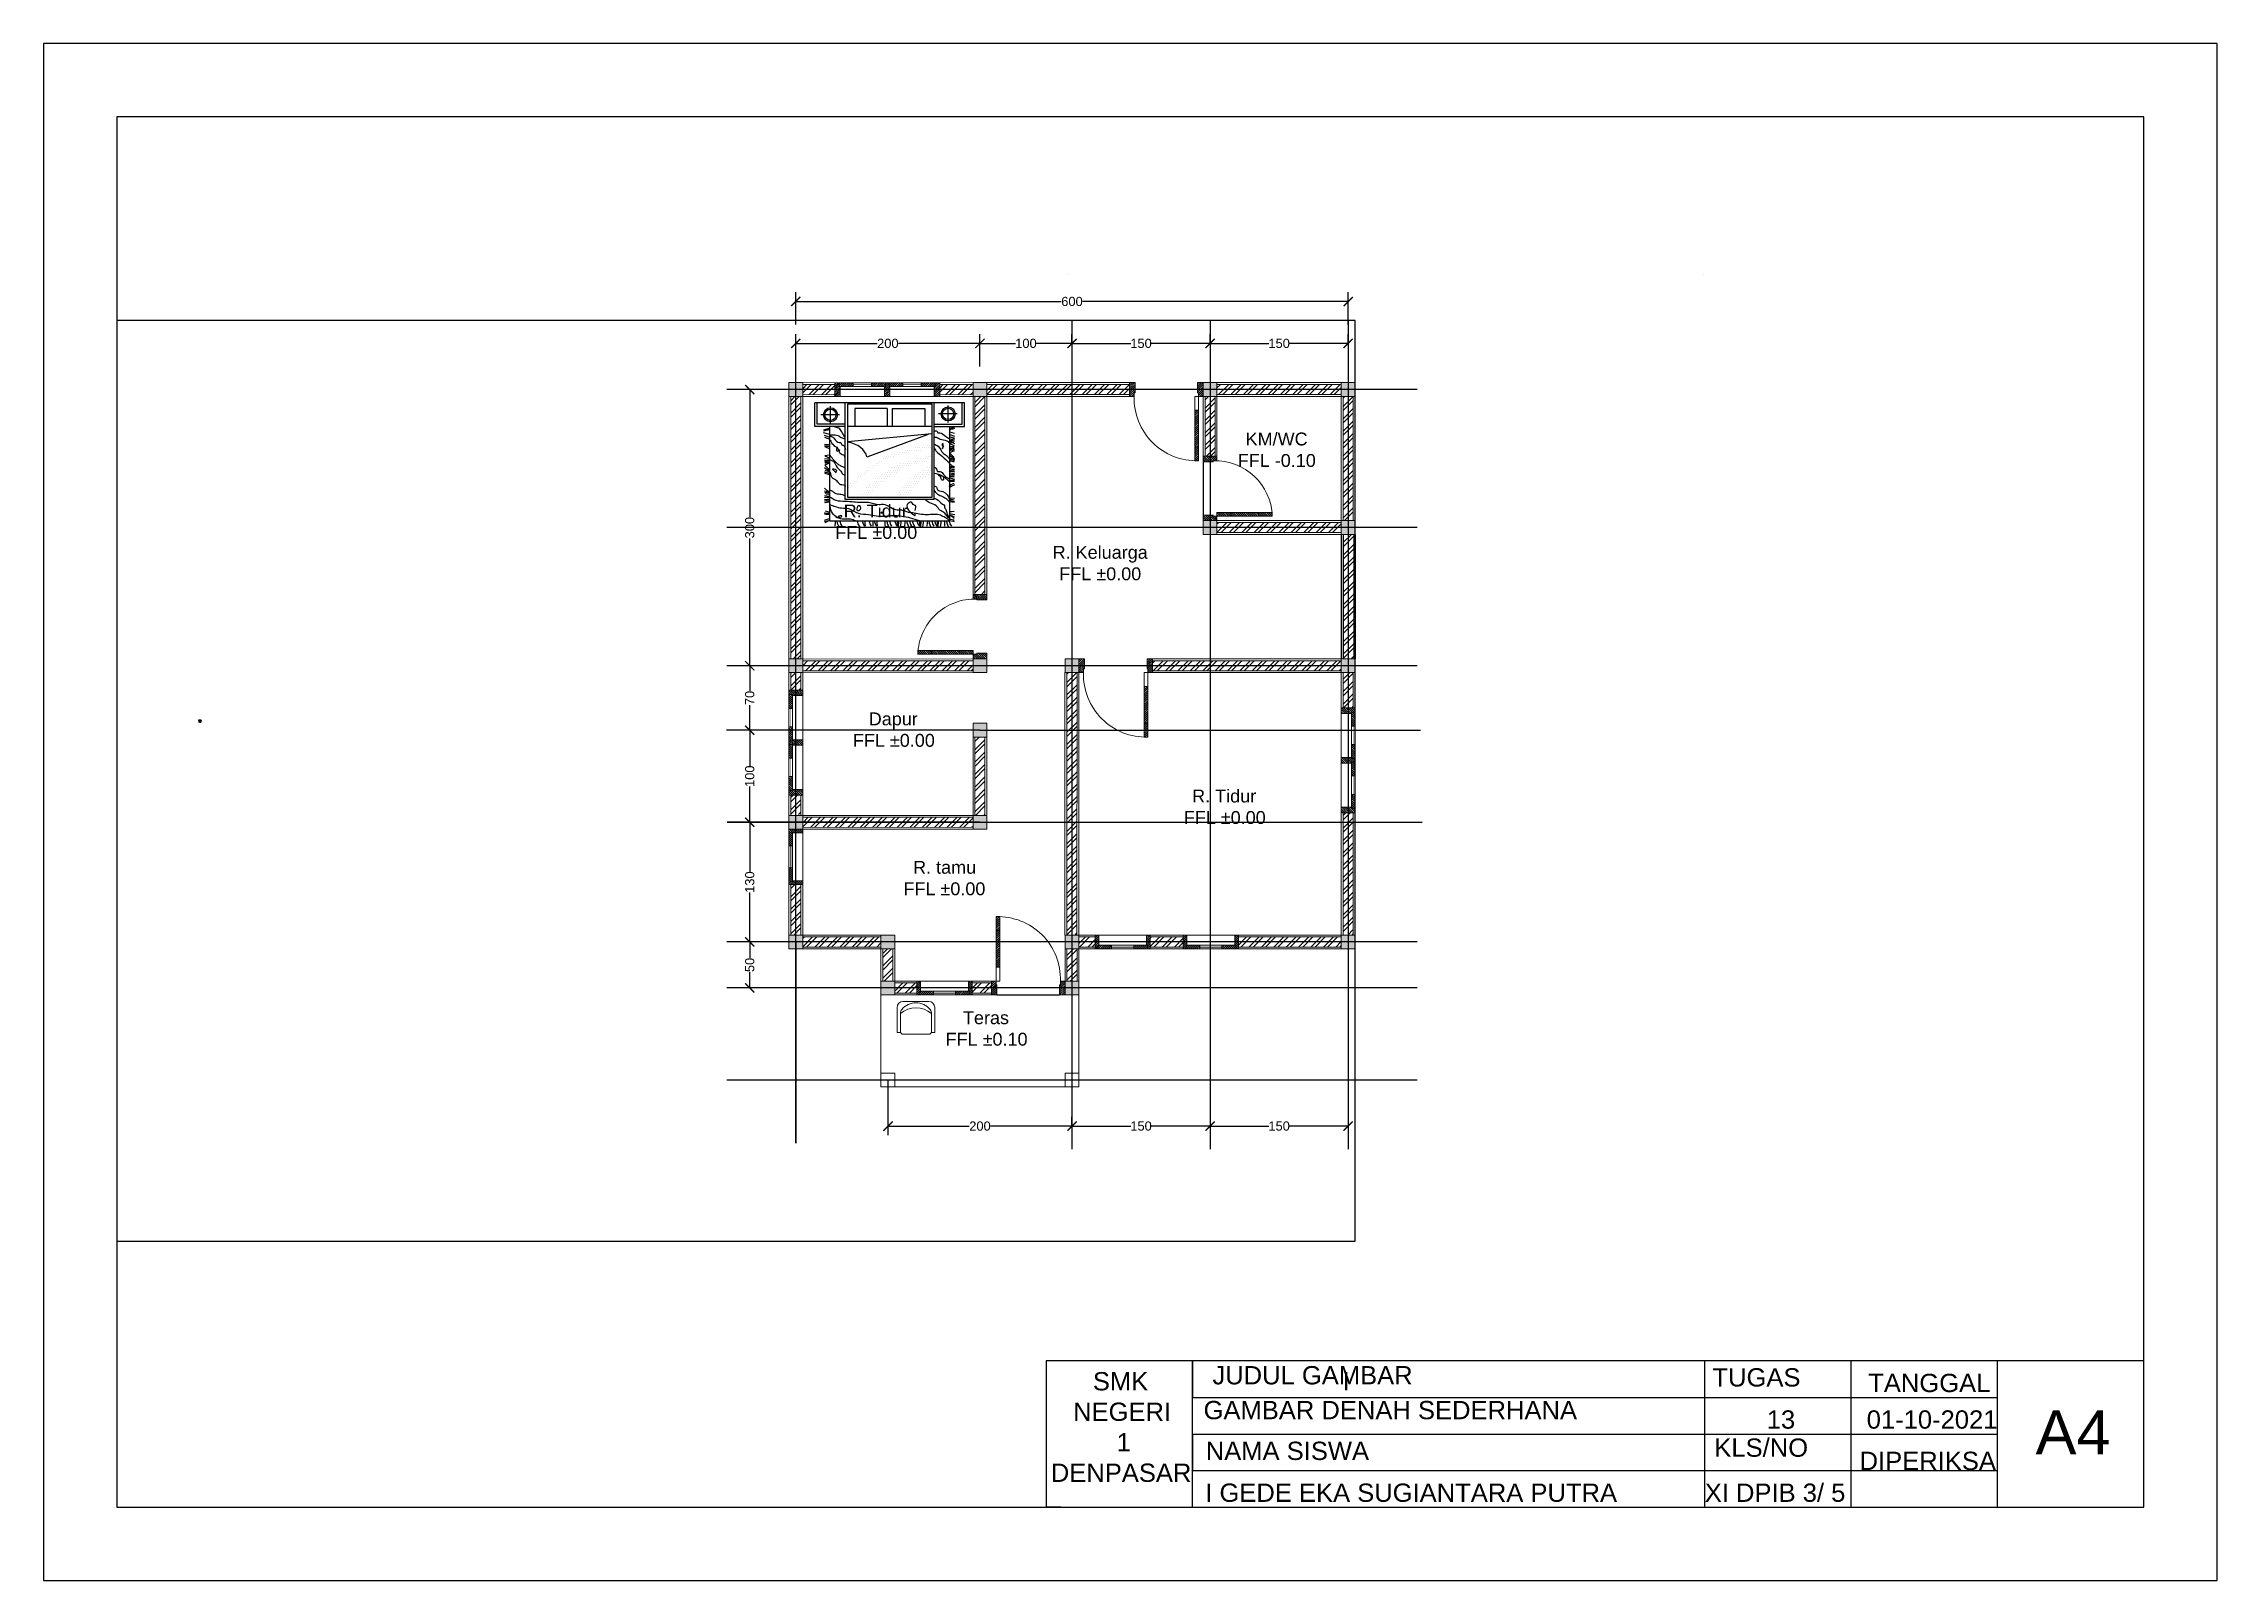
# Paper-space layout 'Layout1' of a CAD drawing. Header units: millimetres. Extents: x -1 to 297, y -1 to 209.
# The model-space entities are those that its viewports show. They can reach past a viewport. Long polylines and large blocks are cut down to what shows.
import ezdxf

# ---------------------------------------------------------------- set-up
doc = ezdxf.new("R2010")
doc.units = ezdxf.units.MM
doc.linetypes.add('ACAD_ISO04W100', pattern=[30, 24, -3, 0, -3])
for name, color, linetype in [('2D', 7, 'Continuous'), ('batas lantai', 82, 'Continuous'), ('F', 7, 'Continuous'), ('grid', 7, 'Continuous'), ('lahan', 82, 'Continuous'), ('O', 4, 'Continuous'), ('纹路', 4, 'Continuous')]:
    doc.layers.add(name, color=color, linetype=linetype)
for name, color, linetype, lineweight in [('arsir', 10, 'Continuous', 15), ('dinding', 170, 'Continuous', 15), ('kolom', 120, 'Continuous', 18), ('kusen', 70, 'Continuous', 15), ('TERAS', 30, 'Continuous', 15), ('text', 40, 'Continuous', 15)]:
    doc.layers.add(name, color=color, linetype=linetype, lineweight=lineweight)
doc.styles.get("Standard").update_dxf_attribs({"font": 'arial.ttf'})
doc.dimstyles.new('ISO-25', dxfattribs={"dimtxt": 10, "dimasz": 10, "dimexe": 10, "dimexo": 0.625, "dimtad": 0, "dimdec": 0, "dimtxsty": 'Standard', "dimblk": 'ARCHTICK', "dimcen": 2.5, "dimadec": 0, "dimazin": 0, "dimtfac": 1, "dimtdec": 0, "dimtmove": 0, "dimatfit": 3, "dimfxl": 25, "dimfxlon": 1, "dimarcsym": 0})
pattern_1 = [(135, (7219.2575, 1885.135), (-1.122532, -1.122532), [])]
pattern_2 = [(45, (4379.8836, 1880.2166), (-1.122532, 1.122532), [])]
pattern_3 = [(45, (4369.8836, 1803.0786), (-1.122532, 1.122532), [])]
pattern_4 = [(315, (4413.1544, 4342.5305), (1.122532, 1.122532), [])]
pattern_5 = [(135, (6942.1195, 1851.2308), (-1.122532, -1.122532), [])]
pattern_6 = [(135, (7019.2575, 1841.2308), (-1.122532, -1.122532), [])]
pattern_7 = [(315, (4640.2923, 4025.1965), (1.122532, 1.122532), [])]
pattern_8 = [(315, (4563.1544, 4035.1965), (1.122532, 1.122532), [])]

psp = doc.layouts.get("Layout1")

# ---------------------------------------------------------------- texts
note = psp.add_mtext_dynamic_manual_height_columns('\\pi5.3415;SMK\\P\\pi2.6386;NEGERI\\P\\pi8.5833;1\\P\\pi-0.40625;DENPASAR\\P\\pi9.0438;', width=18.0876, gutter_width=12.5, heights=[17.23, 0], dxfattribs=dict(insert=(137.29, 27.6), char_height=2.5, attachment_point=1))
for column, words in zip(note.columns.linked_columns, ['\\pi8.8784;I']):
    column.text = words
at = {"attachment_point": 1}
for s, width, insert, char_height in [('JUDUL GAMBAR', 43.2755, (158.97, 28.42), 2.5), ('TUGAS', 18.19, (227.3, 28.13), 2.5), ('TANGGAL', 18.19, (248.59, 27.37), 2.5), ('GAMBAR DENAH SEDERHANA', 61.7672, (157.76, 23.66), 2.5), ('\\pi7.4221;13', 18.19, (227.3, 22.37), 2.5), ('01-10-2021', 18.19, (248.38, 22.37), 2.5), ('A4', 18.19, (271.46, 22.37), 6), ('NAMA SISWA', 30.1696, (158.06, 18.09), 2.5), ('KLS/NO', 18.19, (227.56, 18.53), 2.5), ('DIPERIKSA', 18.19, (247.41, 16.72), 2.5), ('I GEDE EKA SUGIANTARA PUTRA', 67.501, (157.99, 12.37), 2.5), ('XI DPIB 3/ 5', 25.1741, (226.25, 12.37), 2.5)]:
    psp.add_mtext_dynamic_manual_height_columns(s, width=width, gutter_width=12.5, heights=[2.81], dxfattribs=dict(at, insert=insert, char_height=char_height))
note = psp.add_mtext_dynamic_manual_height_columns('\\P', width=18.19, gutter_width=12.5, heights=[2.81, 0], dxfattribs=dict(insert=(248.38, 12.37), char_height=2.5, attachment_point=1))

msp = doc.modelspace()

# ---------------------------------------------------------------- texts
at = {"layer": 'grid', "char_height": 14, "attachment_point": 1}
for s, insert in [('\\pi46.091;KM/WC\\P\\pi37.544;FFL -0.10\\P\\pi75.949; ', (5933.7, 3284.6)), ('\\pi44.525;R. Tidur\\P\\pi35.434;FFL ±0.00\\P\\pi75.949; ', (5498.7, 3206.4)), ('\\pi28.209;R. Keluarga\\P\\pi35.434;FFL ±0.00\\P\\pi75.949; ', (5742, 3161.5)), ('\\pi52.652;Dapur\\P\\pi35.434;FFL ±0.00\\P\\pi75.949; ', (5517.8, 2980.6)), ('\\pi44.525;R. Tidur\\P\\pi35.434;FFL ±0.00\\P\\pi75.949; ', (5877.2, 2896.8)), ('\\pi45.9;R. tamu\\P\\pi35.434;FFL ±0.00\\P\\pi75.949; ', (5572.7, 2819.4)), ('\\pi54.275;Teras\\P\\pi35.434;FFL ±0.10\\P\\pi75.949; ', (5618.5, 2656))]:
    msp.add_mtext_dynamic_manual_height_columns(s, width=157.331, gutter_width=12.5, heights=[0], dxfattribs=dict(at, insert=insert))

# ---------------------------------------------------------------- blocks, each defined once
blk = doc.blocks.new('_ArchTick')
at = {"color": 0, "linetype": 'ByBlock', "const_width": 0.15}
blk.add_lwpolyline([(-0.5, -0.5), (0.5, 0.5)], dxfattribs=at)
blk = doc.blocks.new('*D2')
at = {"layer": 'Defpoints', "color": 0, "transparency": 16777216}
for p in [(5691.2, 3381.4), (5491.2, 3331.4), (5691.2, 3331.3)]:
    blk.add_point(p, dxfattribs=at)
at = {"layer": 'text', "color": 0, "lineweight": -2, "transparency": 16777216}
for p, q in [((5491.2, 3356.4), (5491.2, 3391.4)), ((5691.2, 3356.4), (5691.2, 3391.4)), ((5491.2, 3381.4), (5579.5, 3381.4)), ((5691.2, 3381.4), (5602.9, 3381.4))]:
    blk.add_line(p, q, dxfattribs=at)
at = {"layer": 'text', "color": 0, "lineweight": -2, "transparency": 16777216, "xscale": 10, "yscale": 10, "zscale": 10, "rotation": 180}
blk.add_blockref('_ArchTick', (5491.2, 3381.4), dxfattribs=at)
at = {"layer": 'text', "color": 0, "lineweight": -2, "transparency": 16777216, "xscale": 10, "yscale": 10, "zscale": 10}
blk.add_blockref('_ArchTick', (5691.2, 3381.4), dxfattribs=at)
at = {"layer": 'text', "color": 0, "transparency": 16777216, "insert": (5591.2, 3381.4), "char_height": 10, "attachment_point": 5}
blk.add_mtext('200', dxfattribs=at)
blk = doc.blocks.new('*D3')
at = {"layer": 'Defpoints', "color": 0, "transparency": 16777216}
for p in [(5791.2, 3381.4), (5791.2, 3380.5), (5691.2, 3331.3)]:
    blk.add_point(p, dxfattribs=at)
at = {"layer": 'text', "color": 0, "lineweight": -2, "transparency": 16777216}
for p, q in [((5691.2, 3356.4), (5691.2, 3391.4)), ((5791.2, 3381.2), (5791.2, 3391.4)), ((5691.2, 3381.4), (5730, 3381.4)), ((5791.2, 3381.4), (5752.4, 3381.4))]:
    blk.add_line(p, q, dxfattribs=at)
at = {"layer": 'text', "color": 0, "lineweight": -2, "transparency": 16777216, "xscale": 10, "yscale": 10, "zscale": 10, "rotation": 180}
blk.add_blockref('_ArchTick', (5691.2, 3381.4), dxfattribs=at)
at = {"layer": 'text', "color": 0, "lineweight": -2, "transparency": 16777216, "xscale": 10, "yscale": 10, "zscale": 10}
blk.add_blockref('_ArchTick', (5791.2, 3381.4), dxfattribs=at)
at = {"layer": 'text', "color": 0, "transparency": 16777216, "insert": (5741.2, 3381.4), "char_height": 10, "attachment_point": 5}
blk.add_mtext('100', dxfattribs=at)
blk = doc.blocks.new('*D4')
at = {"layer": 'Defpoints', "color": 0, "transparency": 16777216}
for p in [(5791.2, 3380.5), (5941.2, 3381.4), (5941.2, 3379.8)]:
    blk.add_point(p, dxfattribs=at)
at = {"layer": 'text', "color": 0, "lineweight": -2, "transparency": 16777216}
for p, q in [((5791.2, 3381.2), (5791.2, 3391.4)), ((5941.2, 3380.4), (5941.2, 3391.4)), ((5791.2, 3381.4), (5855, 3381.4)), ((5941.2, 3381.4), (5877.4, 3381.4))]:
    blk.add_line(p, q, dxfattribs=at)
at = {"layer": 'text', "color": 0, "lineweight": -2, "transparency": 16777216, "xscale": 10, "yscale": 10, "zscale": 10, "rotation": 180}
blk.add_blockref('_ArchTick', (5791.2, 3381.4), dxfattribs=at)
at = {"layer": 'text', "color": 0, "lineweight": -2, "transparency": 16777216, "xscale": 10, "yscale": 10, "zscale": 10}
blk.add_blockref('_ArchTick', (5941.2, 3381.4), dxfattribs=at)
at = {"layer": 'text', "color": 0, "transparency": 16777216, "insert": (5866.2, 3381.4), "char_height": 10, "attachment_point": 5}
blk.add_mtext('150', dxfattribs=at)
blk = doc.blocks.new('*D5')
at = {"layer": 'Defpoints', "color": 0, "transparency": 16777216}
for p in [(5941.2, 3379.8), (6091.2, 3381.4), (6091.2, 3380.5)]:
    blk.add_point(p, dxfattribs=at)
at = {"layer": 'text', "color": 0, "lineweight": -2, "transparency": 16777216}
for p, q in [((5941.2, 3380.4), (5941.2, 3391.4)), ((6091.2, 3381.2), (6091.2, 3391.4)), ((5941.2, 3381.4), (6005, 3381.4)), ((6091.2, 3381.4), (6027.4, 3381.4))]:
    blk.add_line(p, q, dxfattribs=at)
at = {"layer": 'text', "color": 0, "lineweight": -2, "transparency": 16777216, "xscale": 10, "yscale": 10, "zscale": 10, "rotation": 180}
blk.add_blockref('_ArchTick', (5941.2, 3381.4), dxfattribs=at)
at = {"layer": 'text', "color": 0, "lineweight": -2, "transparency": 16777216, "xscale": 10, "yscale": 10, "zscale": 10}
blk.add_blockref('_ArchTick', (6091.2, 3381.4), dxfattribs=at)
at = {"layer": 'text', "color": 0, "transparency": 16777216, "insert": (6016.2, 3381.4), "char_height": 10, "attachment_point": 5}
blk.add_mtext('150', dxfattribs=at)
blk = doc.blocks.new('*D6')
at = {"layer": 'Defpoints', "color": 0, "transparency": 16777216}
for p in [(6091.2, 3426.9), (5491.2, 3381.4), (6091.2, 3380.5)]:
    blk.add_point(p, dxfattribs=at)
at = {"layer": 'text', "color": 0, "lineweight": -2, "transparency": 16777216}
for p, q in [((5491.2, 3401.9), (5491.2, 3436.9)), ((6091.2, 3401.9), (6091.2, 3436.9)), ((5491.2, 3426.9), (5779.5, 3426.9)), ((6091.2, 3426.9), (5802.9, 3426.9))]:
    blk.add_line(p, q, dxfattribs=at)
at = {"layer": 'text', "color": 0, "lineweight": -2, "transparency": 16777216, "xscale": 10, "yscale": 10, "zscale": 10, "rotation": 180}
blk.add_blockref('_ArchTick', (5491.2, 3426.9), dxfattribs=at)
at = {"layer": 'text', "color": 0, "lineweight": -2, "transparency": 16777216, "xscale": 10, "yscale": 10, "zscale": 10}
blk.add_blockref('_ArchTick', (6091.2, 3426.9), dxfattribs=at)
at = {"layer": 'text', "color": 0, "transparency": 16777216, "insert": (5791.2, 3426.9), "char_height": 10, "attachment_point": 5}
blk.add_mtext('600', dxfattribs=at)
blk = doc.blocks.new('*D7')
at = {"layer": 'Defpoints', "color": 0, "transparency": 16777216}
for p in [(5491.2, 3331.3), (5441.2, 3031.3), (5491.2, 3031.3)]:
    blk.add_point(p, dxfattribs=at)
at = {"layer": 'text', "color": 0, "lineweight": -2, "transparency": 16777216}
for p, q in [((5466.2, 3331.3), (5431.2, 3331.3)), ((5441.2, 3331.3), (5441.2, 3192.9)), ((5441.2, 3031.3), (5441.2, 3169.6)), ((5466.2, 3031.3), (5431.2, 3031.3))]:
    blk.add_line(p, q, dxfattribs=at)
at = {"layer": 'text', "color": 0, "lineweight": -2, "transparency": 16777216, "xscale": 10, "yscale": 10, "zscale": 10}
for p, rotation in [((5441.2, 3331.3), 90), ((5441.2, 3031.3), 270)]:
    blk.add_blockref('_ArchTick', p, dxfattribs=dict(at, rotation=rotation))
at = {"layer": 'text', "color": 0, "transparency": 16777216, "insert": (5441.2, 3181.3), "char_height": 10, "attachment_point": 5, "rotation": 90}
blk.add_mtext('300', dxfattribs=at)
blk = doc.blocks.new('*D8')
at = {"layer": 'Defpoints', "color": 0, "transparency": 16777216}
for p in [(5441.2, 2731.3), (5441.2, 2681.3), (5441.2, 2681.3)]:
    blk.add_point(p, dxfattribs=at)
at = {"layer": 'text', "color": 0, "lineweight": -2, "transparency": 16777216}
for p, q in [((5441.2, 2731.3), (5431.2, 2731.3)), ((5441.2, 2731.3), (5441.2, 2714)), ((5441.2, 2681.3), (5431.2, 2681.3)), ((5441.2, 2681.3), (5441.2, 2698.5))]:
    blk.add_line(p, q, dxfattribs=at)
at = {"layer": 'text', "color": 0, "lineweight": -2, "transparency": 16777216, "xscale": 10, "yscale": 10, "zscale": 10}
for p, rotation in [((5441.2, 2731.3), 90), ((5441.2, 2681.3), 270)]:
    blk.add_blockref('_ArchTick', p, dxfattribs=dict(at, rotation=rotation))
at = {"layer": 'text', "color": 0, "transparency": 16777216, "insert": (5441.2, 2706.3), "char_height": 10, "attachment_point": 5, "rotation": 90}
blk.add_mtext('50', dxfattribs=at)
blk = doc.blocks.new('*D9')
at = {"layer": 'Defpoints', "color": 0, "transparency": 16777216}
for p in [(5491.2, 3031.3), (5441.2, 2961.3), (5441.2, 2961.3)]:
    blk.add_point(p, dxfattribs=at)
at = {"layer": 'text', "color": 0, "lineweight": -2, "transparency": 16777216}
for p, q in [((5466.2, 3031.3), (5431.2, 3031.3)), ((5441.2, 3031.3), (5441.2, 3004)), ((5441.2, 2961.3), (5441.2, 2988.6)), ((5441.2, 2961.3), (5431.2, 2961.3))]:
    blk.add_line(p, q, dxfattribs=at)
at = {"layer": 'text', "color": 0, "lineweight": -2, "transparency": 16777216, "xscale": 10, "yscale": 10, "zscale": 10}
for p, rotation in [((5441.2, 3031.3), 90), ((5441.2, 2961.3), 270)]:
    blk.add_blockref('_ArchTick', p, dxfattribs=dict(at, rotation=rotation))
at = {"layer": 'text', "color": 0, "transparency": 16777216, "insert": (5441.2, 2996.3), "char_height": 10, "attachment_point": 5, "rotation": 90}
blk.add_mtext('70', dxfattribs=at)
blk = doc.blocks.new('*D10')
at = {"layer": 'Defpoints', "color": 0, "transparency": 16777216}
for p in [(5441.2, 2961.3), (5441.2, 2861.3), (5449.2, 2861.3)]:
    blk.add_point(p, dxfattribs=at)
at = {"layer": 'text', "color": 0, "lineweight": -2, "transparency": 16777216}
for p, q in [((5441.2, 2961.3), (5431.2, 2961.3)), ((5441.2, 2961.3), (5441.2, 2922.5)), ((5441.2, 2861.3), (5441.2, 2900.1)), ((5448.5, 2861.3), (5431.2, 2861.3))]:
    blk.add_line(p, q, dxfattribs=at)
at = {"layer": 'text', "color": 0, "lineweight": -2, "transparency": 16777216, "xscale": 10, "yscale": 10, "zscale": 10}
for p, rotation in [((5441.2, 2961.3), 90), ((5441.2, 2861.3), 270)]:
    blk.add_blockref('_ArchTick', p, dxfattribs=dict(at, rotation=rotation))
at = {"layer": 'text', "color": 0, "transparency": 16777216, "insert": (5441.2, 2911.3), "char_height": 10, "attachment_point": 5, "rotation": 90}
blk.add_mtext('100', dxfattribs=at)
blk = doc.blocks.new('*D11')
at = {"layer": 'Defpoints', "color": 0, "transparency": 16777216}
for p in [(5449.2, 2861.3), (5441.2, 2731.3), (5441.2, 2731.3)]:
    blk.add_point(p, dxfattribs=at)
at = {"layer": 'text', "color": 0, "lineweight": -2, "transparency": 16777216}
for p, q in [((5448.5, 2861.3), (5431.2, 2861.3)), ((5441.2, 2861.3), (5441.2, 2807.5)), ((5441.2, 2731.3), (5441.2, 2785.1)), ((5441.2, 2731.3), (5431.2, 2731.3))]:
    blk.add_line(p, q, dxfattribs=at)
at = {"layer": 'text', "color": 0, "lineweight": -2, "transparency": 16777216, "xscale": 10, "yscale": 10, "zscale": 10}
for p, rotation in [((5441.2, 2861.3), 90), ((5441.2, 2731.3), 270)]:
    blk.add_blockref('_ArchTick', p, dxfattribs=dict(at, rotation=rotation))
at = {"layer": 'text', "color": 0, "transparency": 16777216, "insert": (5441.2, 2796.3), "char_height": 10, "attachment_point": 5, "rotation": 90}
blk.add_mtext('130', dxfattribs=at)
blk = doc.blocks.new('*D12')
at = {"layer": 'Defpoints', "color": 0, "transparency": 16777216}
for p in [(5941.2, 2581.3), (6091.2, 2581.3), (5941.2, 2531.3)]:
    blk.add_point(p, dxfattribs=at)
at = {"layer": 'text', "color": 0, "lineweight": -2, "transparency": 16777216}
for p, q in [((5941.2, 2556.3), (5941.2, 2521.3)), ((6091.2, 2556.3), (6091.2, 2521.3)), ((5941.2, 2531.3), (6005, 2531.3)), ((6091.2, 2531.3), (6027.4, 2531.3))]:
    blk.add_line(p, q, dxfattribs=at)
at = {"layer": 'text', "color": 0, "lineweight": -2, "transparency": 16777216, "xscale": 10, "yscale": 10, "zscale": 10, "rotation": 180}
blk.add_blockref('_ArchTick', (5941.2, 2531.3), dxfattribs=at)
at = {"layer": 'text', "color": 0, "lineweight": -2, "transparency": 16777216, "xscale": 10, "yscale": 10, "zscale": 10}
blk.add_blockref('_ArchTick', (6091.2, 2531.3), dxfattribs=at)
at = {"layer": 'text', "color": 0, "transparency": 16777216, "insert": (6016.2, 2531.3), "char_height": 10, "attachment_point": 5}
blk.add_mtext('150', dxfattribs=at)
blk = doc.blocks.new('*D13')
at = {"layer": 'Defpoints', "color": 0, "transparency": 16777216}
for p in [(5941.2, 2581.3), (5791.2, 2531.3), (5791.2, 2531.3)]:
    blk.add_point(p, dxfattribs=at)
at = {"layer": 'text', "color": 0, "lineweight": -2, "transparency": 16777216}
for p, q in [((5791.2, 2531.3), (5791.2, 2541.3)), ((5941.2, 2556.3), (5941.2, 2521.3)), ((5791.2, 2531.3), (5855, 2531.3)), ((5941.2, 2531.3), (5877.4, 2531.3))]:
    blk.add_line(p, q, dxfattribs=at)
at = {"layer": 'text', "color": 0, "lineweight": -2, "transparency": 16777216, "xscale": 10, "yscale": 10, "zscale": 10, "rotation": 180}
blk.add_blockref('_ArchTick', (5791.2, 2531.3), dxfattribs=at)
at = {"layer": 'text', "color": 0, "lineweight": -2, "transparency": 16777216, "xscale": 10, "yscale": 10, "zscale": 10}
blk.add_blockref('_ArchTick', (5941.2, 2531.3), dxfattribs=at)
at = {"layer": 'text', "color": 0, "transparency": 16777216, "insert": (5866.2, 2531.3), "char_height": 10, "attachment_point": 5}
blk.add_mtext('150', dxfattribs=at)
blk = doc.blocks.new('*D14')
at = {"layer": 'Defpoints', "color": 0, "transparency": 16777216}
for p in [(5591.3, 2538.1), (5591.3, 2531.3), (5791.2, 2531.3)]:
    blk.add_point(p, dxfattribs=at)
at = {"layer": 'text', "color": 0, "lineweight": -2, "transparency": 16777216}
for p, q in [((5591.3, 2537.5), (5591.3, 2521.3)), ((5791.2, 2531.3), (5791.2, 2541.3)), ((5591.3, 2531.3), (5679.5, 2531.3)), ((5791.2, 2531.3), (5703, 2531.3))]:
    blk.add_line(p, q, dxfattribs=at)
at = {"layer": 'text', "color": 0, "lineweight": -2, "transparency": 16777216, "xscale": 10, "yscale": 10, "zscale": 10, "rotation": 180}
blk.add_blockref('_ArchTick', (5591.3, 2531.3), dxfattribs=at)
at = {"layer": 'text', "color": 0, "lineweight": -2, "transparency": 16777216, "xscale": 10, "yscale": 10, "zscale": 10}
blk.add_blockref('_ArchTick', (5791.2, 2531.3), dxfattribs=at)
at = {"layer": 'text', "color": 0, "transparency": 16777216, "insert": (5691.3, 2531.3), "char_height": 10, "attachment_point": 5}
blk.add_mtext('200', dxfattribs=at)
blk = doc.blocks.new('*D15')
at = {"layer": 'Defpoints', "color": 0, "transparency": 16777216}
for p in [(5591.3, 2538.1), (5491.2, 1399.3), (5491.2, 1399.3)]:
    blk.add_point(p, dxfattribs=at)
at = {"layer": 'text', "color": 0, "lineweight": -2, "transparency": 16777216}
for p, q in [((5591.3, 1424.3), (5591.3, 1389.3)), ((5491.2, 1399.3), (5491.2, 1389.3)), ((5491.2, 1399.3), (5530.1, 1399.3)), ((5591.3, 1399.3), (5552.4, 1399.3))]:
    blk.add_line(p, q, dxfattribs=at)
at = {"layer": 'text', "color": 0, "lineweight": -2, "transparency": 16777216, "xscale": 10, "yscale": 10, "zscale": 10, "rotation": 180}
blk.add_blockref('_ArchTick', (5491.2, 1399.3), dxfattribs=at)
at = {"layer": 'text', "color": 0, "lineweight": -2, "transparency": 16777216, "xscale": 10, "yscale": 10, "zscale": 10}
blk.add_blockref('_ArchTick', (5591.3, 1399.3), dxfattribs=at)
at = {"layer": 'text', "color": 0, "transparency": 16777216, "insert": (5541.3, 1399.3), "char_height": 10, "attachment_point": 5}
blk.add_mtext('100', dxfattribs=at)
blk = doc.blocks.new('F22')
for p, q in [((-0.286, -0.38), (-0.286, -0.078)), ((-0.243, -0.149), (-0.243, -0.38)), ((0.123, -0.002), (-0.21, -0.002)), ((0.157, -0.15), (0.157, -0.38)), ((0.2, -0.38), (0.2, -0.092)), ((-0.243, -0.38), (-0.286, -0.38)), ((-0.243, -0.38), (-0.219, -0.402)), ((0.133, -0.402), (-0.219, -0.402)), ((0.157, -0.38), (0.133, -0.402)), ((0.157, -0.38), (0.2, -0.38))]:
    blk.add_line(p, q)
for centre, radius, start, end in [((-0.21, -0.078), 0.0762, 90, 180), ((-0.044, -0.396), 0.317, 50.7488, 128.995), ((-0.167, -0.149), 0.0762, 137.9693, 180), ((-0.044, -0.261), 0.243, 41.6173, 137.9693), ((0.123, -0.078), 0.0762, 3.9527, 90), ((0.081, -0.15), 0.0762, 0, 41.6173), ((-0.043, -0.09), 0.243, 359.5199, 3.9527)]:
    blk.add_arc(centre, radius, start, end)

# ---------------------------------------------------------------- dimensions: what is measured, and where the dimension line sits
at = {"layer": 'text'}
for base, p1, p2, picture, middle in [((6091.2, 3426.9), (5491.2, 3381.4), (6091.2, 3380.5), '*D6', (5791.2, 3426.9)), ((5691.2, 3381.4), (5491.2, 3331.4), (5691.2, 3331.3), '*D2', (5591.2, 3381.4)), ((5941.2, 2531.3), (6091.2, 2581.3), (5941.2, 2581.3), '*D12', (6016.2, 2531.3))]:
    dim = msp.add_linear_dim(base=base, p1=p1, p2=p2, dimstyle='ISO-25', dxfattribs=at)
    dim.commit()
    dim.dimension.update_dxf_attribs({"geometry": picture, "text_midpoint": middle})
for base, p1, p2, picture, middle in [((5791.2, 3381.4), (5691.2, 3331.3), (5791.2, 3380.5), '*D3', (5741.2, 3381.4)), ((5941.2, 3381.4), (5791.2, 3380.5), (5941.2, 3379.8), '*D4', (5866.2, 3381.4)), ((6091.2, 3381.4), (5941.2, 3379.8), (6091.2, 3380.5), '*D5', (6016.2, 3381.4)), ((5791.2, 2531.3), (5941.2, 2581.3), (5791.2, 2531.3), '*D13', (5866.2, 2531.3)), ((5491.2, 1399.3), (5591.3, 2538.1), (5491.2, 1399.3), '*D15', (5541.3, 1399.3)), ((5591.3, 2531.3), (5791.2, 2531.3), (5591.3, 2538.1), '*D14', (5691.3, 2531.3))]:
    dim = msp.add_linear_dim(base=base, p1=p1, p2=p2, dimstyle='ISO-25', override={"dimtmove": 1}, dxfattribs=at)
    dim.commit()
    dim.dimension.update_dxf_attribs({"geometry": picture, "text_midpoint": middle})
dim = msp.add_linear_dim(base=(5441.2, 3031.3), p1=(5491.2, 3331.3), p2=(5491.2, 3031.3), angle=90, dimstyle='ISO-25', dxfattribs=at)
dim.commit()
dim.dimension.update_dxf_attribs({"geometry": '*D7', "text_midpoint": (5441.2, 3181.3)})
for base, p1, p2, picture, middle in [((5441.2, 2961.3), (5491.2, 3031.3), (5441.2, 2961.3), '*D9', (5441.2, 2996.3)), ((5441.2, 2861.3), (5441.2, 2961.3), (5449.2, 2861.3), '*D10', (5441.2, 2911.3)), ((5441.2, 2731.3), (5449.2, 2861.3), (5441.2, 2731.3), '*D11', (5441.2, 2796.3)), ((5441.2, 2681.3), (5441.2, 2731.3), (5441.2, 2681.3), '*D8', (5441.2, 2706.3))]:
    dim = msp.add_linear_dim(base=base, p1=p1, p2=p2, angle=90, dimstyle='ISO-25', override={"dimtmove": 1}, dxfattribs=at)
    dim.commit()
    dim.dimension.update_dxf_attribs({"geometry": picture, "text_midpoint": middle})

# ---------------------------------------------------------------- hatches: boundary and pattern name
at = {"layer": 'arsir'}
h = msp.add_hatch(dxfattribs=at)
h.set_pattern_fill('ANSI32', color=256)
h.set_pattern_definition([(45, (4989.059, 1233.052), (-6.735192, 6.735192), []), (45, (4993.549, 1233.052), (-6.735192, 6.735192), [])])
h.paths.add_polyline_path([(5496.7, 3323.8), (5485.7, 3323.8), (5485.7, 3038.8), (5496.7, 3038.8)])
h.paths.add_polyline_path([(5533.5, 3336.6), (5498.7, 3336.8), (5498.7, 3325.8), (5533.5, 3325.6)])
h.paths.add_polyline_path([(5683.7, 3336.8), (5647.5, 3336.6), (5647.5, 3325.6), (5683.7, 3325.8)])
h.paths.add_polyline_path([(5696.7, 3323.8), (5685.7, 3323.8), (5685.7, 3108.8), (5691.2, 3108.8), (5696.7, 3108.8)])
h.paths.add_polyline_path([(5853.7, 3336.9), (5698.7, 3336.8), (5698.7, 3325.8), (5853.7, 3325.9)])
h.paths.add_polyline_path([(5946.7, 3323.9), (5935.7, 3323.9), (5935.7, 3258.9), (5946.7, 3258.9)])
h.paths.add_polyline_path([(6083.7, 3186.9), (5948.7, 3186.9), (5948.7, 3175.9), (6083.7, 3175.9)])
h.paths.add_polyline_path([(6096.7, 3323.9), (6085.7, 3323.9), (6085.7, 3188.9), (6096.7, 3188.9)])
h.paths.add_polyline_path([(6083.7, 3336.9), (5948.7, 3336.9), (5948.7, 3325.9), (6083.7, 3325.9)])
h.paths.add_polyline_path([(6097.2, 3173.9), (6086.2, 3173.9), (6086.2, 3038.9), (6097.2, 3038.9)])
h.paths.add_polyline_path([(6083.6, 3036.8), (5878.7, 3036.8), (5878.7, 3025.8), (6083.6, 3025.8)])
h.paths.add_polyline_path([(6096.7, 3023.8), (6085.7, 3023.8), (6085.7, 2985.6), (6096.7, 2985.6)])
h.paths.add_polyline_path([(5796.7, 3023.8), (5785.7, 3023.8), (5785.6, 2738.8), (5796.6, 2738.8)])
h.paths.add_polyline_path([(5683.7, 3036.8), (5498.7, 3036.6), (5498.7, 3025.6), (5683.7, 3025.8)])
h.paths.add_polyline_path([(5696.7, 2953.8), (5685.7, 2953.8), (5685.7, 2868.8), (5696.7, 2868.8)])
h.paths.add_polyline_path([(6096.7, 2871.6), (6085.7, 2871.6), (6085.7, 2738.8), (6096.7, 2738.8)])
h.paths.add_polyline_path([(6083.7, 2736.8), (5972.1, 2736.8), (5972.1, 2725.8), (6083.7, 2725.8)])
h.paths.add_polyline_path([(5912.1, 2736.8), (5876.3, 2736.8), (5876.3, 2725.8), (5912.1, 2725.8)])
h.paths.add_polyline_path([(5816.3, 2736.8), (5798.7, 2736.8), (5798.7, 2725.8), (5816.3, 2725.8)])
h.paths.add_polyline_path([(5796.7, 2723.8), (5785.7, 2723.8), (5785.7, 2688.8), (5796.7, 2688.8)])
h.paths.add_polyline_path([(5622.8, 2686.8), (5598.7, 2686.8), (5598.7, 2675.8), (5622.8, 2675.8)])
h.paths.add_polyline_path([(5703.7, 2686.8), (5682.8, 2686.8), (5682.8, 2675.8), (5703.7, 2675.8)])
h.paths.add_polyline_path([(5583.7, 2736.8), (5498.7, 2736.8), (5498.7, 2725.8), (5583.7, 2725.8)])
h.paths.add_polyline_path([(5496.7, 2793.7), (5485.7, 2793.7), (5485.7, 2738.8), (5496.7, 2738.8)])
h.paths.add_polyline_path([(5596.7, 2723.8), (5585.7, 2723.8), (5585.7, 2688.8), (5596.7, 2688.8)])
h.paths.add_polyline_path([(5683.7, 2866.8), (5498.7, 2866.7), (5498.7, 2855.7), (5683.7, 2855.8)])
h.paths.add_polyline_path([(5496.7, 2890.9), (5485.7, 2890.9), (5485.7, 2869.7), (5496.7, 2869.7)])
h.paths.add_polyline_path([(5496.7, 3023.8), (5485.7, 3023.8), (5485.7, 3004.9), (5496.7, 3004.9)])
h = msp.add_hatch(dxfattribs=at)
h.set_pattern_fill('ANSI31', color=256, scale=0.5)
h.set_pattern_definition(pattern_2)
h.paths.add_polyline_path([(5539.5, 3334.6), (5538.5, 3334.6), (5538.5, 3338.6), (5533.5, 3338.6), (5533.5, 3323.6), (5539.5, 3323.6)])
h = msp.add_hatch(dxfattribs=at)
h.set_pattern_fill('ANSI31', color=256, scale=0.5)
h.set_pattern_definition(pattern_2)
h.paths.add_polyline_path([(5553.5, 3334.6), (5553.5, 3338.6), (5538.5, 3338.6), (5538.5, 3334.6)])
h.paths.add_polyline_path([(5588.5, 3334.6), (5588.5, 3338.6), (5573.5, 3338.6), (5573.5, 3334.6)])
h = msp.add_hatch(dxfattribs=at)
h.set_pattern_fill('ANSI31', color=256, scale=0.5)
h.set_pattern_definition(pattern_3)
h.paths.add_polyline_path([(5593.5, 3334.6), (5592.5, 3334.6), (5592.5, 3338.6), (5588.5, 3338.6), (5588.5, 3334.6), (5587.5, 3334.6), (5587.5, 3323.6), (5593.5, 3323.6)])
h = msp.add_hatch(dxfattribs=at)
h.set_pattern_fill('ANSI31', color=256, scale=0.5)
h.set_pattern_definition(pattern_3)
h.paths.add_polyline_path([(5587.5, 3334.6), (5588.5, 3334.6), (5588.5, 3338.6), (5592.5, 3338.6), (5592.5, 3334.6), (5593.5, 3334.6), (5593.5, 3323.6), (5587.5, 3323.6)])
h = msp.add_hatch(dxfattribs=at)
h.set_pattern_fill('ANSI31', color=256, scale=0.5)
h.set_pattern_definition(pattern_2)
h.paths.add_polyline_path([(5642.5, 3334.6), (5642.5, 3338.6), (5627.5, 3338.6), (5627.5, 3334.6)])
h.paths.add_polyline_path([(5592.5, 3338.6), (5592.5, 3334.6), (5607.5, 3334.6), (5607.5, 3338.6)])
h = msp.add_hatch(dxfattribs=at)
h.set_pattern_fill('ANSI31', color=256, scale=0.5)
h.set_pattern_definition(pattern_2)
h.paths.add_polyline_path([(5641.5, 3323.6), (5647.5, 3323.6), (5647.5, 3338.6), (5642.5, 3338.6), (5642.5, 3334.6), (5641.5, 3334.6)])
h = msp.add_hatch(dxfattribs=at)
h.set_pattern_fill('ANSI31', color=256, scale=0.5, angle=180)
h.set_pattern_definition([(225, (7205.8882, 4849.0463), (1.122532, -1.122532), [])])
h.paths.add_polyline_path([(5927.7, 3327.9), (5928.7, 3327.9), (5928.7, 3323.9), (5933.7, 3323.9), (5933.7, 3338.9), (5927.7, 3338.9)])
h.paths.add_polyline_path([(5924.7, 3308.9), (5928.7, 3308.9), (5928.7, 3323.9), (5924.7, 3323.9)], flags=17)
h.paths.add_polyline_path([(5928.7, 3323.9), (5924.7, 3323.9), (5924.7, 3253.9), (5928.7, 3253.9)])
h.paths.add_polyline_path([(5859.7, 3338.9), (5853.7, 3338.9), (5853.7, 3323.9), (5858.7, 3323.9), (5858.7, 3327.9), (5859.7, 3327.9)])
h = msp.add_hatch(dxfattribs=at)
h.set_pattern_fill('ANSI31', color=256, scale=0.5, angle=270)
h.set_pattern_definition(pattern_4)
h.paths.add_polyline_path([(5933.7, 3258.9), (5933.7, 3252.9), (5944.7, 3252.9), (5944.7, 3253.9), (5948.7, 3253.9), (5948.7, 3258.9)])
h = msp.add_hatch(dxfattribs=at)
h.set_pattern_fill('ANSI31', color=256, scale=0.5, angle=270)
h.set_pattern_definition(pattern_4)
h.paths.add_polyline_path([(5944.7, 3194.9), (5944.7, 3193.9), (5948.7, 3193.9), (5948.7, 3188.9), (5933.7, 3188.9), (5933.7, 3194.9)])
h.paths.add_polyline_path([(5963.7, 3197.9), (5963.7, 3193.9), (5948.7, 3193.9), (5948.7, 3197.9)])
h.paths.add_polyline_path([(5993.7, 3197.9), (5993.7, 3193.9), (5963.7, 3193.9), (5963.7, 3197.9)])
h.paths.add_polyline_path([(6008.7, 3197.9), (6008.7, 3193.9), (5993.7, 3193.9), (5993.7, 3197.9)])
h = msp.add_hatch(dxfattribs=at)
h.set_pattern_fill('ANSI31', color=256, scale=0.5, angle=90)
h.set_pattern_definition(pattern_1)
h.paths.add_polyline_path([(5683.7, 3108.8), (5683.7, 3103.8), (5687.7, 3103.8), (5687.7, 3102.8), (5698.7, 3102.8), (5698.7, 3108.8)])
h = msp.add_hatch(dxfattribs=at)
h.set_pattern_fill('ANSI31', color=256, scale=0.5, angle=90)
h.set_pattern_definition(pattern_1)
h.paths.add_polyline_path([(5687.7, 3044.8), (5687.7, 3043.8), (5683.7, 3043.8), (5683.7, 3038.8), (5698.7, 3038.8), (5698.7, 3044.8)])
h.paths.add_polyline_path([(5668.7, 3047.8), (5668.7, 3043.8), (5683.7, 3043.8), (5683.7, 3047.8)])
h.paths.add_polyline_path([(5638.7, 3047.8), (5638.7, 3043.8), (5668.7, 3043.8), (5668.7, 3047.8)])
h.paths.add_polyline_path([(5623.7, 3047.8), (5623.7, 3043.8), (5638.7, 3043.8), (5638.7, 3047.8)])
h = msp.add_hatch(dxfattribs=at)
h.set_pattern_fill('ANSI31', color=256, scale=0.5, angle=180)
h.set_pattern_definition([(225, (7150.8882, 4548.8976), (1.122532, -1.122532), [])])
h.paths.add_polyline_path([(5872.7, 3027.8), (5873.7, 3027.8), (5873.7, 3023.8), (5878.7, 3023.8), (5878.7, 3038.8), (5872.7, 3038.8)])
h.paths.add_polyline_path([(5869.7, 3008.8), (5873.7, 3008.8), (5873.7, 3023.8), (5869.7, 3023.8)], flags=17)
h.paths.add_polyline_path([(5873.7, 3023.8), (5869.7, 3023.8), (5869.7, 2953.8), (5873.7, 2953.8)])
h.paths.add_polyline_path([(5804.7, 3038.8), (5798.7, 3038.8), (5798.7, 3023.8), (5803.7, 3023.8), (5803.7, 3027.8), (5804.7, 3027.8)])
h = msp.add_hatch(dxfattribs=at)
h.set_pattern_fill('ANSI31', color=256, scale=0.5, angle=90)
h.set_pattern_definition(pattern_5)
h.paths.add_polyline_path([(5498.7, 2998.9), (5498.7, 3004.9), (5483.7, 3004.9), (5483.7, 2999.9), (5487.7, 2999.9), (5487.7, 2998.9)])
h = msp.add_hatch(dxfattribs=at)
h.set_pattern_fill('ANSI31', color=256, scale=0.5, angle=90)
h.set_pattern_definition(pattern_5)
h.paths.add_polyline_path([(5487.7, 2999.9), (5483.7, 2999.9), (5483.7, 2984.9), (5487.7, 2984.9)])
h.paths.add_polyline_path([(5483.7, 2949.9), (5487.7, 2949.9), (5487.7, 2964.9), (5483.7, 2964.9)])
h = msp.add_hatch(dxfattribs=at)
h.set_pattern_fill('ANSI31', color=256, scale=0.5, angle=270)
h.set_pattern_definition(pattern_7)
h.paths.add_polyline_path([(6094.7, 2979.6), (6094.7, 2980.6), (6098.7, 2980.6), (6098.7, 2985.6), (6083.7, 2985.6), (6083.7, 2979.6)])
h = msp.add_hatch(dxfattribs=at)
h.set_pattern_fill('ANSI31', color=256, scale=0.5, angle=270)
h.set_pattern_definition(pattern_7)
h.paths.add_polyline_path([(6094.7, 2965.6), (6098.7, 2965.6), (6098.7, 2980.6), (6094.7, 2980.6)])
h.paths.add_polyline_path([(6094.7, 2930.6), (6098.7, 2930.6), (6098.7, 2945.6), (6094.7, 2945.6)])
h = msp.add_hatch(dxfattribs=at)
h.set_pattern_fill('ANSI31', color=256, scale=0.5, angle=90)
h.set_pattern_definition(pattern_6)
h.paths.add_polyline_path([(5487.7, 2944.9), (5487.7, 2945.9), (5483.7, 2945.9), (5483.7, 2949.9), (5487.7, 2949.9), (5487.7, 2950.9), (5498.7, 2950.9), (5498.7, 2944.9)])
h = msp.add_hatch(dxfattribs=at)
h.set_pattern_fill('ANSI31', color=256, scale=0.5, angle=90)
h.set_pattern_definition(pattern_6)
h.paths.add_polyline_path([(5487.7, 2950.9), (5487.7, 2949.9), (5483.7, 2949.9), (5483.7, 2945.9), (5487.7, 2945.9), (5487.7, 2944.9), (5498.7, 2944.9), (5498.7, 2950.9)])
h = msp.add_hatch(dxfattribs=at)
h.set_pattern_fill('ANSI31', color=256, scale=0.5, angle=90)
h.set_pattern_definition(pattern_5)
h.paths.add_polyline_path([(5487.7, 2910.9), (5483.7, 2910.9), (5483.7, 2895.9), (5487.7, 2895.9)])
h.paths.add_polyline_path([(5487.7, 2945.9), (5483.7, 2945.9), (5483.7, 2930.9), (5487.7, 2930.9)])
h = msp.add_hatch(dxfattribs=at)
h.set_pattern_fill('ANSI31', color=256, scale=0.5, angle=270)
h.set_pattern_definition(pattern_8)
h.paths.add_polyline_path([(6094.7, 2931.6), (6094.7, 2930.6), (6098.7, 2930.6), (6098.7, 2926.6), (6094.7, 2926.6), (6094.7, 2925.6), (6083.7, 2925.6), (6083.7, 2931.6)])
h = msp.add_hatch(dxfattribs=at)
h.set_pattern_fill('ANSI31', color=256, scale=0.5, angle=270)
h.set_pattern_definition(pattern_8)
h.paths.add_polyline_path([(6094.7, 2925.6), (6094.7, 2926.6), (6098.7, 2926.6), (6098.7, 2930.6), (6094.7, 2930.6), (6094.7, 2931.6), (6083.7, 2931.6), (6083.7, 2925.6)])
h = msp.add_hatch(dxfattribs=at)
h.set_pattern_fill('ANSI31', color=256, scale=0.5, angle=270)
h.set_pattern_definition(pattern_7)
h.paths.add_polyline_path([(6094.7, 2876.6), (6098.7, 2876.6), (6098.7, 2891.6), (6094.7, 2891.6)])
h.paths.add_polyline_path([(6098.7, 2926.6), (6094.7, 2926.6), (6094.7, 2911.6), (6098.7, 2911.6)])
h = msp.add_hatch(dxfattribs=at)
h.set_pattern_fill('ANSI31', color=256, scale=0.5, angle=90)
h.set_pattern_definition(pattern_5)
h.paths.add_polyline_path([(5487.7, 2896.9), (5487.7, 2895.9), (5483.7, 2895.9), (5483.7, 2890.9), (5498.7, 2890.9), (5498.7, 2896.9)])
h = msp.add_hatch(dxfattribs=at)
h.set_pattern_fill('ANSI31', color=256, scale=0.5, angle=270)
h.set_pattern_definition(pattern_7)
h.paths.add_polyline_path([(6083.7, 2877.6), (6083.7, 2871.6), (6098.7, 2871.6), (6098.7, 2876.6), (6094.7, 2876.6), (6094.7, 2877.6)])
h = msp.add_hatch(dxfattribs=at)
h.set_pattern_fill('ANSI31', color=256, scale=0.49, angle=90)
h.set_pattern_definition([(135, (7323.4617, 1599.8165), (-1.1000814, -1.1000814), [])])
h.paths.add_polyline_path([(5487.7, 2797.7), (5487.7, 2796.7), (5483.7, 2796.7), (5483.7, 2793.7), (5498.7, 2793.7), (5498.7, 2797.7)])
h.paths.add_polyline_path([(5483.7, 2811.7), (5483.7, 2796.7), (5487.7, 2796.7), (5487.7, 2811.7)])
h.paths.add_polyline_path([(5483.7, 2850.7), (5483.7, 2835.7), (5487.7, 2835.7), (5487.7, 2850.7)])
h.paths.add_polyline_path([(5483.7, 2853.7), (5483.7, 2850.7), (5487.7, 2850.7), (5487.7, 2849.7), (5498.7, 2849.7), (5498.7, 2853.7)])
h = msp.add_hatch(dxfattribs=at)
h.set_pattern_fill('ANSI31', color=256, scale=0.5)
h.set_pattern_definition([(45, (4431.5236, 1163.6192), (-1.122532, 1.122532), [])])
h.paths.add_polyline_path([(5709.7, 2684.8), (5708.7, 2684.8), (5708.7, 2688.8), (5703.7, 2688.8), (5703.7, 2673.8), (5709.7, 2673.8)])
h.paths.add_polyline_path([(5712.7, 2703.8), (5708.7, 2703.8), (5708.7, 2688.8), (5712.7, 2688.8)], flags=17)
h.paths.add_polyline_path([(5708.7, 2688.8), (5712.7, 2688.8), (5712.7, 2758.8), (5708.7, 2758.8)])
h.paths.add_polyline_path([(5777.7, 2673.8), (5783.7, 2673.8), (5783.7, 2688.8), (5778.7, 2688.8), (5778.7, 2684.8), (5777.7, 2684.8)])
h = msp.add_hatch(dxfattribs=at)
h.set_pattern_fill('ANSI31', color=256, scale=0.49)
h.set_pattern_definition([(45, (4622.4485, 884.0026), (-1.1000814, 1.1000814), [])])
h.paths.add_polyline_path([(5820.3, 2727.8), (5819.3, 2727.8), (5819.3, 2723.8), (5816.3, 2723.8), (5816.3, 2738.8), (5820.3, 2738.8)])
h.paths.add_polyline_path([(5834.3, 2723.8), (5819.3, 2723.8), (5819.3, 2727.8), (5834.3, 2727.8)])
h.paths.add_polyline_path([(5873.3, 2723.8), (5858.3, 2723.8), (5858.3, 2727.8), (5873.3, 2727.8)])
h.paths.add_polyline_path([(5876.3, 2723.8), (5873.3, 2723.8), (5873.3, 2727.8), (5872.3, 2727.8), (5872.3, 2738.8), (5876.3, 2738.8)])
h = msp.add_hatch(dxfattribs=at)
h.set_pattern_fill('ANSI31', color=256, scale=0.49)
h.set_pattern_definition([(45, (4718.2683, 884.0026), (-1.1000814, 1.1000814), [])])
h.paths.add_polyline_path([(5916.1, 2727.8), (5915.1, 2727.8), (5915.1, 2723.8), (5912.1, 2723.8), (5912.1, 2738.8), (5916.1, 2738.8)])
h.paths.add_polyline_path([(5930.1, 2723.8), (5915.1, 2723.8), (5915.1, 2727.8), (5930.1, 2727.8)])
h.paths.add_polyline_path([(5969.1, 2723.8), (5954.1, 2723.8), (5954.1, 2727.8), (5969.1, 2727.8)])
h.paths.add_polyline_path([(5972.1, 2723.8), (5969.1, 2723.8), (5969.1, 2727.8), (5968.1, 2727.8), (5968.1, 2738.8), (5972.1, 2738.8)])
h = msp.add_hatch(dxfattribs=at)
h.set_pattern_fill('ANSI31', color=256, scale=0.49)
h.set_pattern_definition([(45, (4428.9439, 834.0026), (-1.1000814, 1.1000814), [])])
h.paths.add_polyline_path([(5626.8, 2677.8), (5625.8, 2677.8), (5625.8, 2673.8), (5622.8, 2673.8), (5622.8, 2688.8), (5626.8, 2688.8)])
h.paths.add_polyline_path([(5640.8, 2673.8), (5625.8, 2673.8), (5625.8, 2677.8), (5640.8, 2677.8)])
h.paths.add_polyline_path([(5679.8, 2673.8), (5664.8, 2673.8), (5664.8, 2677.8), (5679.8, 2677.8)])
h.paths.add_polyline_path([(5682.8, 2673.8), (5679.8, 2673.8), (5679.8, 2677.8), (5678.8, 2677.8), (5678.8, 2688.8), (5682.8, 2688.8)])
at = {"layer": 'kolom'}
h = msp.add_hatch(dxfattribs=at)
h.set_pattern_fill('AR-CONC', color=256, scale=0.017)
h.paths.add_polyline_path([(6091.2, 2738.8), (6083.7, 2738.8), (6083.7, 2731.3), (6091.2, 2731.3)])
h.paths.add_polyline_path([(6098.7, 2738.8), (6091.2, 2738.8), (6091.2, 2731.3), (6098.7, 2731.3)])
h.paths.add_polyline_path([(6091.2, 2731.3), (6083.7, 2731.3), (6083.7, 2723.8), (6091.2, 2723.8)])
h.paths.add_polyline_path([(6098.7, 2731.3), (6091.2, 2731.3), (6091.2, 2723.8), (6098.7, 2723.8)])
h.paths.add_polyline_path([(6091.2, 3038.8), (6084.2, 3038.8), (6083.7, 3038.8), (6083.7, 3031.3), (6091.2, 3031.3)])
h.paths.add_polyline_path([(6091.2, 3031.3), (6083.7, 3031.3), (6083.7, 3023.8), (6091.2, 3023.8)])
h.paths.add_polyline_path([(6098.7, 3031.3), (6091.2, 3031.3), (6091.2, 3023.8), (6098.7, 3023.8)])
h.paths.add_polyline_path([(6098.7, 3038.8), (6091.2, 3038.8), (6091.2, 3031.3), (6098.7, 3031.3)])
h.paths.add_polyline_path([(6091.2, 3188.9), (6083.7, 3188.9), (6083.7, 3181.4), (6091.2, 3181.4)])
h.paths.add_polyline_path([(6098.7, 3188.9), (6091.2, 3188.9), (6091.2, 3181.4), (6098.7, 3181.4)])
h.paths.add_polyline_path([(6091.2, 3181.4), (6083.7, 3181.4), (6083.7, 3173.9), (6091.2, 3173.9)])
h.paths.add_polyline_path([(6098.7, 3181.4), (6091.2, 3181.4), (6091.2, 3173.9), (6098.7, 3173.9)])
h.paths.add_polyline_path([(6091.2, 3338.9), (6083.7, 3338.9), (6083.7, 3331.4), (6091.2, 3331.4)])
h.paths.add_polyline_path([(6098.7, 3338.9), (6091.2, 3338.9), (6091.2, 3331.4), (6098.7, 3331.4)])
h.paths.add_polyline_path([(6091.2, 3331.4), (6083.7, 3331.4), (6083.7, 3323.9), (6091.2, 3323.9)])
h.paths.add_polyline_path([(6098.7, 3331.4), (6091.2, 3331.4), (6091.2, 3323.9), (6098.7, 3323.9)])
h.paths.add_polyline_path([(5941.2, 3338.9), (5933.7, 3338.9), (5933.7, 3331.4), (5941.2, 3331.4)])
h.paths.add_polyline_path([(5948.7, 3338.9), (5941.2, 3338.9), (5941.2, 3331.4), (5948.7, 3331.4)])
h.paths.add_polyline_path([(5941.2, 3331.4), (5933.7, 3331.4), (5933.7, 3323.9), (5941.2, 3323.9)])
h.paths.add_polyline_path([(5948.7, 3331.4), (5941.2, 3331.4), (5941.2, 3323.9), (5948.7, 3323.9)])
h.paths.add_polyline_path([(5941.2, 3188.9), (5933.7, 3188.9), (5933.7, 3181.4), (5941.2, 3181.4)])
h.paths.add_polyline_path([(5948.7, 3188.9), (5941.2, 3188.9), (5941.2, 3181.4), (5948.7, 3181.4)])
h.paths.add_polyline_path([(5941.2, 3181.4), (5933.7, 3181.4), (5933.7, 3173.9), (5941.2, 3173.9)])
h.paths.add_polyline_path([(5948.7, 3181.4), (5941.2, 3181.4), (5941.2, 3173.9), (5948.7, 3173.9)])
h.paths.add_polyline_path([(5698.7, 3338.8), (5683.7, 3338.8), (5683.7, 3331.4), (5698.7, 3331.4)])
h.paths.add_polyline_path([(5691.2, 3331.3), (5683.7, 3331.3), (5683.7, 3323.8), (5683.8, 3323.8), (5691.2, 3323.8)])
h.paths.add_polyline_path([(5698.7, 3331.3), (5691.2, 3331.3), (5691.2, 3323.8), (5698.7, 3323.9)])
h.paths.add_polyline_path([(5498.7, 3338.8), (5486.4, 3338.8), (5486.5, 3331.4), (5498.7, 3331.4)])
h.paths.add_polyline_path([(5486.4, 3338.8), (5483.7, 3338.8), (5483.7, 3331.4), (5486.5, 3331.4)])
h.paths.add_polyline_path([(5486.5, 3331.4), (5483.7, 3331.4), (5483.7, 3323.8), (5486.5, 3323.8)])
h.paths.add_polyline_path([(5491.2, 3331.3), (5498.7, 3331.3), (5498.7, 3331.4), (5486.5, 3331.4), (5486.5, 3323.8), (5491.2, 3323.8)])
h.paths.add_polyline_path([(5498.7, 3331.3), (5491.2, 3331.3), (5491.2, 3323.8), (5498.7, 3323.8)], flags=17)
h.paths.add_polyline_path([(5488.2, 3038.8), (5483.7, 3038.8), (5483.7, 3031.3), (5488.2, 3031.3)])
h.paths.add_polyline_path([(5491.2, 3038.8), (5488.2, 3038.8), (5488.2, 3031.3), (5491.2, 3031.3)])
h.paths.add_polyline_path([(5498.7, 3038.6), (5498.7, 3038.8), (5491.2, 3038.8), (5491.2, 3031.3), (5498.7, 3031.3)])
h.paths.add_polyline_path([(5488.2, 3031.3), (5483.7, 3031.3), (5483.7, 3023.8), (5488.2, 3023.8)])
h.paths.add_polyline_path([(5491.2, 3031.3), (5488.2, 3031.3), (5488.2, 3023.8), (5491.2, 3023.8)])
h.paths.add_polyline_path([(5498.7, 3031.3), (5491.2, 3031.3), (5491.2, 3023.8), (5498.7, 3023.8)])
h.paths.add_polyline_path([(5489.2, 2861.3), (5483.7, 2861.3), (5483.7, 2853.7), (5489.2, 2853.7)])
h.paths.add_polyline_path([(5498.7, 2861.3), (5491.2, 2861.3), (5491.2, 2853.7), (5498.7, 2853.7)])
h.paths.add_polyline_path([(5498.7, 2868.7), (5491.2, 2868.7), (5491.2, 2861.7), (5498.7, 2861.6)])
h.paths.add_polyline_path([(5489.1, 2868.7), (5483.7, 2868.7), (5483.7, 2861.3), (5489.2, 2861.3)])
h.paths.add_polyline_path([(5491.2, 2868.7), (5489.1, 2868.7), (5489.2, 2861.3), (5491.2, 2861.3)])
h.paths.add_polyline_path([(5491.2, 2861.3), (5489.2, 2861.3), (5489.2, 2853.7), (5491.2, 2853.7)])
h.paths.add_polyline_path([(5489.9, 2738.8), (5483.7, 2738.8), (5483.7, 2731.3), (5489.9, 2731.3)])
h.paths.add_polyline_path([(5491.2, 2738.8), (5489.9, 2738.8), (5489.9, 2731.3), (5491.2, 2731.3)])
h.paths.add_polyline_path([(5498.7, 2736.8), (5498.7, 2738.8), (5491.2, 2738.8), (5491.2, 2731.3), (5498.7, 2731.3)])
h.paths.add_polyline_path([(5489.9, 2731.3), (5483.7, 2731.3), (5483.7, 2723.8), (5490, 2723.8)])
h.paths.add_polyline_path([(5491.2, 2731.3), (5489.9, 2731.3), (5490, 2723.8), (5491.2, 2723.8)])
h.paths.add_polyline_path([(5498.7, 2731.3), (5491.2, 2731.3), (5491.2, 2723.8), (5498.7, 2723.8)])
h.paths.add_polyline_path([(5698.7, 2861.3), (5683.7, 2861.3), (5683.7, 2853.8), (5698.7, 2853.8)])
h.paths.add_polyline_path([(5691.2, 2868.8), (5685.7, 2868.8), (5683.7, 2868.8), (5683.7, 2861.3), (5691.2, 2861.3)])
h.paths.add_polyline_path([(5698.7, 2868.8), (5691.2, 2868.8), (5691.2, 2861.3), (5698.7, 2861.3)])
h.paths.add_polyline_path([(5698.7, 2968.8), (5683.7, 2968.8), (5691.2, 2961.3)])
h.paths.add_polyline_path([(5683.7, 2968.8), (5683.7, 2961.3), (5691.2, 2961.3)], flags=17)
h.paths.add_polyline_path([(5691.2, 2961.3), (5683.7, 2961.3), (5683.7, 2953.8)], flags=17)
h.paths.add_polyline_path([(5691.2, 2961.3), (5683.7, 2953.8), (5691.2, 2953.8)], flags=17)
h.paths.add_polyline_path([(5691.2, 2961.3), (5691.2, 2953.8), (5698.7, 2953.8)], flags=17)
h.paths.add_polyline_path([(5698.7, 2961.3), (5691.2, 2961.3), (5698.7, 2953.8)], flags=17)
h.paths.add_polyline_path([(5698.7, 2968.8), (5691.2, 2961.3), (5698.7, 2961.3)], flags=17)
h.paths.add_polyline_path([(5591.2, 2731.3), (5583.7, 2731.3), (5583.7, 2725.8), (5583.7, 2723.8), (5591.2, 2723.8)])
h.paths.add_polyline_path([(5598.7, 2731.3), (5591.2, 2731.3), (5591.2, 2723.8), (5598.7, 2723.8)])
h.paths.add_polyline_path([(5598.7, 2738.8), (5583.7, 2738.8), (5583.7, 2731.3), (5591.2, 2731.3), (5598.7, 2731.3)])
h.paths.add_polyline_path([(5591.2, 2688.8), (5583.7, 2688.8), (5583.7, 2681.3), (5591.2, 2681.3)])
h.paths.add_polyline_path([(5598.7, 2686.8), (5598.7, 2688.8), (5591.2, 2688.8), (5591.2, 2681.3), (5598.7, 2681.3)])
h.paths.add_polyline_path([(5591.2, 2681.3), (5583.7, 2681.3), (5583.7, 2673.8), (5591.2, 2673.8)])
h.paths.add_polyline_path([(5598.7, 2681.3), (5591.2, 2681.3), (5591.2, 2673.8), (5598.7, 2673.8)])
h.paths.add_polyline_path([(5791.2, 2688.8), (5783.7, 2688.8), (5783.7, 2681.3), (5791.2, 2681.3)])
h.paths.add_polyline_path([(5798.7, 2688.8), (5791.2, 2688.8), (5791.2, 2681.3), (5798.7, 2681.3)])
h.paths.add_polyline_path([(5791.2, 2681.3), (5783.7, 2681.3), (5783.7, 2673.8), (5791.2, 2673.8)])
h.paths.add_polyline_path([(5798.7, 2681.3), (5791.2, 2681.3), (5791.2, 2673.8), (5798.7, 2673.8)])
h.paths.add_polyline_path([(5791.2, 2738.8), (5783.7, 2738.8), (5783.7, 2731.3), (5791.2, 2731.3)])
h.paths.add_polyline_path([(5798.7, 2738.8), (5791.2, 2738.8), (5791.2, 2731.3), (5798.7, 2731.3)])
h.paths.add_polyline_path([(5791.2, 2731.3), (5783.7, 2731.3), (5783.7, 2723.8), (5791.2, 2723.8)])
h.paths.add_polyline_path([(5798.7, 2731.3), (5791.2, 2731.3), (5791.2, 2723.8), (5798.7, 2723.8)])
h.paths.add_polyline_path([(5791.2, 3038.8), (5783.7, 3038.8), (5783.7, 3031.3), (5791.2, 3031.3)])
h.paths.add_polyline_path([(5798.7, 3038.8), (5791.2, 3038.8), (5791.2, 3031.3), (5798.7, 3031.3)])
h.paths.add_polyline_path([(5791.2, 3031.3), (5783.7, 3031.3), (5783.7, 3023.8), (5791.2, 3023.8)])
h.paths.add_polyline_path([(5798.7, 3031.3), (5791.2, 3031.3), (5791.2, 3023.8), (5798.7, 3023.8)])
h.paths.add_polyline_path([(5691.2, 3038.8), (5683.7, 3038.8), (5683.7, 3031.3), (5691.2, 3031.3)])
h.paths.add_polyline_path([(5698.7, 3038.8), (5691.2, 3038.8), (5691.2, 3031.3), (5698.7, 3031.3)])
h.paths.add_polyline_path([(5698.7, 3031.3), (5691.2, 3031.3), (5683.7, 3031.3), (5683.7, 3023.8), (5698.7, 3023.8)])

# ---------------------------------------------------------------- linework, layer by layer
at = {"color": 5}
for p, q in [((5674.5, 3316.7), (5511.8, 3316.7)), ((5511.8, 3291.3), (5511.8, 3316.7)), ((5545, 3211.7), (5545, 3316.7)), ((5641.3, 3316.7), (5641.3, 3211.7)), ((5674.5, 3291.3), (5674.5, 3316.7)), ((5544.8, 3291.3), (5511.8, 3291.3)), ((5641.5, 3291.3), (5674.5, 3291.3)), ((5641.3, 3211.7), (5545, 3211.7))]:
    msp.add_line(p, q, dxfattribs=at)
msp.add_line((5691.2, 3338.8), (5691.2, 3338.8))
at = {"color": 6}
for p, q in [((5547.6, 3214.2), (5547.6, 3315.7)), ((5547.6, 3315.7), (5638.8, 3315.7)), ((5555.2, 3310.6), (5555.2, 3291.6)), ((5590.4, 3310.6), (5555.2, 3310.6)), ((5590.4, 3310.6), (5590.4, 3291.5)), ((5595.9, 3310.6), (5595.9, 3291.5)), ((5595.9, 3310.6), (5631.2, 3310.6)), ((5631.2, 3310.6), (5631.2, 3291.6)), ((5638.8, 3315.7), (5638.8, 3214.2)), ((5638.8, 3283.3), (5547.5, 3274.5)), ((5547.6, 3291.6), (5638.8, 3291.6)), ((5568.6, 3258.3), (5635.3, 3283)), ((5638.8, 3214.2), (5547.6, 3214.2))]:
    msp.add_line(p, q, dxfattribs=at)
at = {"color": 4}
for p, q in [((4843.3, 2972.2), (4843.3, 2972.2)), ((4843.3, 2972.2), (4843.3, 2972.2)), ((4843.3, 2972.2), (4843.3, 2972.2)), ((4843.3, 2972.2), (4843.3, 2972.2)), ((4843.4, 2972.3), (4843.4, 2972.3)), ((4843.4, 2972.3), (4843.4, 2972.3)), ((4843.4, 2972.3), (4843.4, 2972.3)), ((4843.4, 2972.2), (4843.4, 2972.2)), ((4843.4, 2972.2), (4843.4, 2972.2)), ((4843.4, 2972.2), (4843.4, 2972.2)), ((4843.5, 2972.2), (4843.5, 2972.2)), ((4843.5, 2972.2), (4843.5, 2972.2)), ((4844.1, 2972.3), (4844.1, 2972.3)), ((4844.1, 2972.3), (4844.1, 2972.3)), ((4844.1, 2972.3), (4844.1, 2972.3)), ((4844.1, 2972.2), (4844.1, 2972.2)), ((4844.1, 2972.2), (4844.1, 2972.2)), ((4844.1, 2972.2), (4844.1, 2972.2)), ((4844.1, 2972.2), (4844.1, 2972.2)), ((4844.2, 2972.3), (4844.2, 2972.3)), ((4844.2, 2972.3), (4844.2, 2972.3)), ((4844.2, 2972.3), (4844.2, 2972.3)), ((4844.2, 2972.2), (4844.2, 2972.2)), ((4844.2, 2972.2), (4844.2, 2972.2)), ((4844.3, 2972.2), (4844.3, 2972.2)), ((4844.6, 2971.5), (4844.6, 2971.5))]:
    msp.add_line(p, q, dxfattribs=at)
for centre, radius, start, end in [((4878.3, 2971.2), 35.3, 178.36, 181.3231), ((4843.5, 2970.4), 0.448, 174.1209, 188.6555), ((4843.1, 2970.2), 0.0334, 146.2965, 184.7733), ((4843, 2970.3), 0.0351, 326.2965, 8.6555), ((4843.1, 2970.2), 0.0295, 184.7733, 255.4071), ((4842.6, 2972.3), 0.426, 355.6228, 5.3317), ((4843.1, 2972.3), 0.00911, 71.4668, 182.2939), ((4843.4, 2972.3), 0.34, 182.2939, 185.3317), ((4843.4, 2969.6), 2.28, 48.5194, 97.5266), ((4843.3, 2969.5), 2.43, 48.7884, 95.0163), ((4843.4, 2969.7), 2.15, 46.9537, 98.2406), ((4842.8, 2971.7), 0.306, 355.7085, 42.0373), ((4842.9, 2971.7), 0.249, 347.0121, 46.8621), ((4843.5, 2971.3), 0.554, 68.3817, 134.1477), ((4843.1, 2970.3), 0.0876, 255.4071, 277.5831), ((4843.2, 2969.1), 1.13, 92.3933, 97.5831), ((4843.7, 2972.1), 0.452, 157.9911, 199.9836), ((4843.8, 2972.1), 0.61, 162.6979, 196.8353), ((4843.6, 2976.5), 4.59, 265.6018, 272.5945), ((4843.5, 2973.4), 1.5, 258.5049, 282.1767), ((4844.1, 3008.8), 38.6, 268.6026, 270.8363), ((4843.5, 2970.6), 1.71, 79.604, 99.7299), ((4843.5, 2971), 1.3, 76.0572, 102.4001), ((4843.2, 2970.4), 1.51, 19.6651, 69.0127), ((4843.2, 2972.1), 0.647, 343.9555, 15.3706), ((4844.6, 2972.2), 0.573, 165.6122, 199.7856), ((4844.7, 2972.1), 0.681, 164.3408, 192.9705), ((4844.4, 2970.1), 2.25, 82.6197, 98.3988), ((4844.3, 2969.3), 3.01, 82.8921, 94.9685), ((4844.3, 2973.8), 1.85, 262.2323, 281.4972), ((4844.3, 2973.6), 1.68, 267.9544, 283.3394), ((4845, 2970.9), 0.425, 109.9082, 175.2155), ((4845.2, 2970.8), 0.571, 117.7087, 170.3683), ((4844.1, 2972.1), 0.603, 345.005, 17.1342), ((4844.7, 2969.9), 0.3, 72.637, 92.8075), ((4844.8, 2970.3), 0.107, 252.637, 279.732), ((4844.9, 2972.3), 0.00911, 357.7061, 108.5332), ((4848.1, 2972.3), 3.23, 179.5732, 181.5075), ((4845.3, 2972.3), 0.426, 174.6683, 184.3772), ((4844.9, 2972.3), 0.00898, 353.1759, 75.5645), ((4844.5, 2972.3), 0.34, 354.6683, 357.7061), ((4844.3, 2972.4), 0.565, 350.2785, 353.1759), ((4810.3, 2971.3), 34.6, 358.5413, 1.4314), ((4843.5, 2970.3), 1.38, 358.9186, 4.1218), ((4845, 2970.3), 0.152, 175.1878, 200.2501), ((4844.8, 2970.2), 0.0374, 279.732, 20.2501)]:
    msp.add_arc(centre, radius, start, end, dxfattribs=at)
at = {"color": 6}
msp.add_ellipse((5538.2, 3255), major_axis=(30.7, 0), ratio=0.667085, start_param=0.16392, end_param=1.263761, dxfattribs=at)
at = {"color": 4}
for p in [(4843.1, 2970.9), (4843.1, 2970.7), (4843.1, 2970.5), (4843.1, 2970.3), (4843.2, 2971), (4843.2, 2970.3), (4843.3, 2971.1), (4843.3, 2971), (4843.3, 2970.5), (4843.4, 2972.1), (4843.4, 2970.9), (4843.5, 2972), (4843.5, 2971.4), (4843.5, 2970.5), (4843.6, 2972.1), (4843.6, 2971.2), (4843.7, 2971.5), (4843.7, 2971), (4843.7, 2970.9), (4843.8, 2972.3), (4843.8, 2972.2), (4843.8, 2970.4), (4843.9, 2971.1), (4843.9, 2970.6), (4843.9, 2970.3), (4844, 2970.7), (4844, 2970.6), (4844.2, 2972.1), (4844.2, 2971.6), (4844.2, 2971.4), (4844.2, 2971.3), (4844.2, 2971), (4844.3, 2972), (4844.3, 2971.9), (4844.3, 2971.6), (4844.4, 2972.1), (4844.4, 2971.7), (4844.4, 2971.4), (4844.4, 2970.6), (4844.5, 2972.2), (4844.6, 2972.1), (4844.6, 2971.8), (4844.6, 2971.4), (4844.6, 2971.2), (4844.6, 2970.8), (4844.6, 2970.4), (4844.8, 2972.1), (4844.8, 2971.6)]:
    msp.add_point(p, dxfattribs=at)
at = {"layer": '2D', "color": 8}
for p, q in [((5514.4, 3293.8), (5514.4, 3316.7)), ((5672, 3293.8), (5672, 3316.7)), ((5544.8, 3293.8), (5514.4, 3293.8)), ((5544.8, 3293.8), (5544.8, 3293.8)), ((5641.5, 3293.8), (5672, 3293.8)), ((5641.5, 3293.8), (5641.5, 3293.8)), ((5521.1, 3284.6), (5527.9, 3283)), ((5522, 3281.7), (5528.1, 3279.5)), ((5522.4, 3279.4), (5528.1, 3277.4)), ((5522.4, 3272), (5528.3, 3271.6)), ((5522.4, 3270), (5526.9, 3270.7)), ((5522.7, 3269.4), (5528.1, 3266.9)), ((5528.1, 3269.4), (5522.7, 3269.4)), ((5528.3, 3188.3), (5528.3, 3291.3)), ((5634.3, 3270.4), (5634.3, 3270.4)), ((5636.8, 3270.4), (5636.8, 3270.4)), ((5657.4, 3282.7), (5663.5, 3280.5)), ((5657.7, 3280.4), (5663.5, 3278.4)), ((5657.7, 3277.9), (5663.7, 3277.5)), ((5657.7, 3275.9), (5662.3, 3276.6)), ((5663.3, 3269.5), (5657.9, 3269.1)), ((5658, 3291.3), (5658, 3188.3)), ((5658, 3285.2), (5663.3, 3284)), ((5658.1, 3275.3), (5663.5, 3272.8)), ((5663.5, 3275.3), (5658.1, 3275.3)), ((5663, 3273.6), (5658.1, 3272.8)), ((5658.1, 3272.8), (5663.1, 3270.6)), ((5522.3, 3246.8), (5528.1, 3242.7)), ((5527.9, 3255.9), (5522.5, 3255.5)), ((5527.8, 3254.6), (5522.5, 3253.9)), ((5527.6, 3260), (5522.7, 3259.3)), ((5522.7, 3259.3), (5527.8, 3257)), ((5527.9, 3253.9), (5522.7, 3252.9)), ((5522.7, 3252.9), (5527.9, 3251.3)), ((5527.9, 3251.3), (5522.7, 3249.2)), ((5522.7, 3249.2), (5527.9, 3244)), ((5527.8, 3252.7), (5522.9, 3251.1)), ((5571.5, 3246.3), (5571.5, 3246.3)), ((5574, 3246.3), (5574, 3246.3)), ((5575.2, 3248.7), (5575.2, 3248.7)), ((5577.6, 3248.7), (5577.6, 3248.7)), ((5578.8, 3251.1), (5578.8, 3251.1)), ((5581.2, 3251.1), (5581.2, 3251.1)), ((5582.4, 3253.5), (5582.4, 3253.5)), ((5584.8, 3253.5), (5584.8, 3253.5)), ((5586, 3255.9), (5586, 3255.9)), ((5588.4, 3255.9), (5588.4, 3255.9)), ((5589.7, 3258.3), (5589.7, 3258.3)), ((5590.9, 3255.9), (5590.9, 3255.9)), ((5592.1, 3258.3), (5592.1, 3258.3)), ((5594.5, 3258.3), (5594.5, 3258.3)), ((5595.7, 3260.8), (5595.7, 3260.8)), ((5595.7, 3246.3), (5595.7, 3246.3)), ((5596.9, 3258.3), (5596.9, 3258.3)), ((5598.1, 3260.8), (5598.1, 3260.8)), ((5598.1, 3246.3), (5598.1, 3246.3)), ((5600.5, 3260.8), (5600.5, 3260.8)), ((5600.5, 3246.3), (5600.5, 3246.3)), ((5601.7, 3263.2), (5601.7, 3263.2)), ((5601.7, 3248.7), (5601.7, 3248.7)), ((5602.9, 3260.8), (5602.9, 3260.8)), ((5602.9, 3246.3), (5602.9, 3246.3)), ((5604.1, 3263.2), (5604.1, 3263.2)), ((5604.1, 3248.7), (5604.1, 3248.7)), ((5605.4, 3251.1), (5605.4, 3251.1)), ((5605.4, 3246.3), (5605.4, 3246.3)), ((5606.6, 3263.2), (5606.6, 3263.2)), ((5606.6, 3248.7), (5606.6, 3248.7)), ((5607.8, 3251.1), (5607.8, 3251.1)), ((5607.8, 3246.3), (5607.8, 3246.3)), ((5609, 3263.2), (5609, 3263.2)), ((5609, 3248.7), (5609, 3248.7)), ((5610.2, 3265.6), (5610.2, 3265.6)), ((5610.2, 3251.1), (5610.2, 3251.1)), ((5611.4, 3263.2), (5611.4, 3263.2)), ((5611.4, 3248.7), (5611.4, 3248.7)), ((5612.6, 3265.6), (5612.6, 3265.6)), ((5612.6, 3251.1), (5612.6, 3251.1)), ((5613.8, 3263.2), (5613.8, 3263.2)), ((5613.8, 3253.5), (5613.8, 3253.5)), ((5613.8, 3248.7), (5613.8, 3248.7)), ((5615, 3265.6), (5615, 3265.6)), ((5615, 3251.1), (5615, 3251.1)), ((5616.2, 3253.5), (5616.2, 3253.5)), ((5616.2, 3248.7), (5616.2, 3248.7)), ((5617.4, 3265.6), (5617.4, 3265.6)), ((5617.4, 3251.1), (5617.4, 3251.1)), ((5618.6, 3253.5), (5618.6, 3253.5)), ((5619.8, 3265.6), (5619.8, 3265.6)), ((5619.8, 3251.1), (5619.8, 3251.1)), ((5621.1, 3268), (5621.1, 3268)), ((5621.1, 3253.5), (5621.1, 3253.5)), ((5622.3, 3265.6), (5622.3, 3265.6)), ((5622.3, 3255.9), (5622.3, 3255.9)), ((5622.3, 3251.1), (5622.3, 3251.1)), ((5623.5, 3268), (5623.5, 3268)), ((5623.5, 3253.5), (5623.5, 3253.5)), ((5624.7, 3265.6), (5624.7, 3265.6)), ((5624.7, 3255.9), (5624.7, 3255.9)), ((5625.9, 3268), (5625.9, 3268)), ((5625.9, 3253.5), (5625.9, 3253.5)), ((5627.1, 3265.6), (5627.1, 3265.6)), ((5627.1, 3255.9), (5627.1, 3255.9)), ((5628.3, 3268), (5628.3, 3268)), ((5628.3, 3253.5), (5628.3, 3253.5)), ((5629.5, 3255.9), (5629.5, 3255.9)), ((5630.7, 3268), (5630.7, 3268)), ((5630.7, 3253.5), (5630.7, 3253.5)), ((5631.9, 3255.9), (5631.9, 3255.9)), ((5633.1, 3268), (5633.1, 3268)), ((5633.1, 3258.3), (5633.1, 3258.3)), ((5633.1, 3253.5), (5633.1, 3253.5)), ((5634.3, 3255.9), (5634.3, 3255.9)), ((5634.3, 3246.3), (5634.3, 3246.3)), ((5635.5, 3268), (5635.5, 3268)), ((5635.5, 3258.3), (5635.5, 3258.3)), ((5636.8, 3255.9), (5636.8, 3255.9)), ((5636.8, 3246.3), (5636.8, 3246.3)), ((5638, 3268), (5638, 3268)), ((5638, 3258.3), (5638, 3258.3)), ((5638, 3248.7), (5638, 3248.7)), ((5657.7, 3260.3), (5663.5, 3256.2)), ((5657.7, 3254.5), (5659.2, 3253.8)), ((5657.7, 3251.3), (5661.1, 3248.5)), ((5663.1, 3268.2), (5657.9, 3267.4)), ((5657.9, 3255.6), (5663.5, 3254.1)), ((5657.9, 3248.3), (5661.5, 3247.6)), ((5663.3, 3267.4), (5658.1, 3266.5)), ((5658.1, 3266.5), (5663.3, 3264.8)), ((5663.3, 3264.8), (5658.1, 3262.7)), ((5658.1, 3262.7), (5663.3, 3257.5)), ((5658.1, 3257.1), (5663.5, 3255.4)), ((5658.1, 3246.5), (5659.6, 3245.2)), ((5663.3, 3245.9), (5658.1, 3246.5)), ((5663.1, 3266.3), (5658.3, 3264.6)), ((5659.2, 3253.8), (5661.8, 3253)), ((5659.6, 3245.2), (5662.4, 3244.6)), ((5661.1, 3248.5), (5663.3, 3247.8)), ((5661.5, 3247.6), (5663.5, 3247.2)), ((5661.8, 3253), (5663.3, 3253)), ((5663.5, 3247.2), (5662, 3245.9)), ((5522.3, 3241), (5523.8, 3240.2)), ((5522.3, 3224.2), (5525.7, 3221.4)), ((5522.5, 3242.1), (5528.1, 3240.6)), ((5522.7, 3243.6), (5528.1, 3241.9)), ((5523.8, 3240.2), (5526.5, 3239.5)), ((5525.7, 3221.4), (5527.9, 3220.7)), ((5526.5, 3239.5), (5527.9, 3239.5)), ((5548.6, 3224.5), (5548.6, 3224.5)), ((5549.8, 3226.9), (5549.8, 3226.9)), ((5551, 3229.4), (5551, 3229.4)), ((5552.2, 3226.9), (5552.2, 3226.9)), ((5553.4, 3229.4), (5553.4, 3229.4)), ((5554.6, 3231.8), (5554.6, 3231.8)), ((5557, 3231.8), (5557, 3231.8)), ((5558.3, 3234.2), (5558.3, 3234.2)), ((5559.5, 3236.6), (5559.5, 3236.6)), ((5561.9, 3236.6), (5561.9, 3236.6)), ((5563.1, 3239), (5563.1, 3239)), ((5565.5, 3239), (5565.5, 3239)), ((5566.7, 3241.4), (5566.7, 3241.4)), ((5566.7, 3222.1), (5566.7, 3222.1)), ((5567.9, 3243.8), (5567.9, 3243.8)), ((5567.9, 3224.5), (5567.9, 3224.5)), ((5569.1, 3222.1), (5569.1, 3222.1)), ((5570.3, 3243.8), (5570.3, 3243.8)), ((5570.3, 3224.5), (5570.3, 3224.5)), ((5571.5, 3226.9), (5571.5, 3226.9)), ((5571.5, 3222.1), (5571.5, 3222.1)), ((5572.7, 3229.4), (5572.7, 3229.4)), ((5572.7, 3224.5), (5572.7, 3224.5)), ((5574, 3226.9), (5574, 3226.9)), ((5574, 3222.1), (5574, 3222.1)), ((5575.2, 3229.4), (5575.2, 3229.4)), ((5575.2, 3224.5), (5575.2, 3224.5)), ((5576.4, 3231.8), (5576.4, 3231.8)), ((5576.4, 3226.9), (5576.4, 3226.9)), ((5577.6, 3234.2), (5577.6, 3234.2)), ((5577.6, 3229.4), (5577.6, 3229.4)), ((5577.6, 3224.5), (5577.6, 3224.5)), ((5578.8, 3231.8), (5578.8, 3231.8)), ((5578.8, 3226.9), (5578.8, 3226.9)), ((5580, 3234.2), (5580, 3234.2)), ((5580, 3229.4), (5580, 3229.4)), ((5581.2, 3236.6), (5581.2, 3236.6)), ((5581.2, 3231.8), (5581.2, 3231.8)), ((5581.2, 3226.9), (5581.2, 3226.9)), ((5582.4, 3234.2), (5582.4, 3234.2)), ((5582.4, 3229.4), (5582.4, 3229.4)), ((5583.6, 3236.6), (5583.6, 3236.6)), ((5583.6, 3231.8), (5583.6, 3231.8)), ((5584.8, 3239), (5584.8, 3239)), ((5584.8, 3234.2), (5584.8, 3234.2)), ((5586, 3236.6), (5586, 3236.6)), ((5586, 3231.8), (5586, 3231.8)), ((5587.2, 3239), (5587.2, 3239)), ((5587.2, 3234.2), (5587.2, 3234.2)), ((5588.4, 3241.4), (5588.4, 3241.4)), ((5588.4, 3236.6), (5588.4, 3236.6)), ((5589.7, 3239), (5589.7, 3239)), ((5589.7, 3234.2), (5589.7, 3234.2)), ((5590.9, 3241.4), (5590.9, 3241.4)), ((5590.9, 3236.6), (5590.9, 3236.6)), ((5592.1, 3243.8), (5592.1, 3243.8)), ((5592.1, 3239), (5592.1, 3239)), ((5593.3, 3241.4), (5593.3, 3241.4)), ((5593.3, 3236.6), (5593.3, 3236.6)), ((5594.5, 3243.8), (5594.5, 3243.8)), ((5594.5, 3239), (5594.5, 3239)), ((5595.7, 3241.4), (5595.7, 3241.4)), ((5596.9, 3243.8), (5596.9, 3243.8)), ((5598.1, 3241.4), (5598.1, 3241.4)), ((5599.3, 3243.8), (5599.3, 3243.8)), ((5600.5, 3241.4), (5600.5, 3241.4)), ((5601.7, 3243.8), (5601.7, 3243.8)), ((5604.1, 3243.8), (5604.1, 3243.8)), ((5605.4, 3222.1), (5605.4, 3222.1)), ((5606.6, 3224.5), (5606.6, 3224.5)), ((5607.8, 3222.1), (5607.8, 3222.1)), ((5609, 3224.5), (5609, 3224.5)), ((5610.2, 3226.9), (5610.2, 3226.9)), ((5610.2, 3222.1), (5610.2, 3222.1)), ((5611.4, 3229.4), (5611.4, 3229.4)), ((5611.4, 3224.5), (5611.4, 3224.5)), ((5612.6, 3226.9), (5612.6, 3226.9)), ((5612.6, 3222.1), (5612.6, 3222.1)), ((5613.8, 3229.4), (5613.8, 3229.4)), ((5613.8, 3224.5), (5613.8, 3224.5)), ((5615, 3231.8), (5615, 3231.8)), ((5615, 3226.9), (5615, 3226.9)), ((5615, 3222.1), (5615, 3222.1)), ((5616.2, 3234.2), (5616.2, 3234.2)), ((5616.2, 3229.4), (5616.2, 3229.4)), ((5616.2, 3224.5), (5616.2, 3224.5)), ((5617.4, 3231.8), (5617.4, 3231.8)), ((5617.4, 3226.9), (5617.4, 3226.9)), ((5617.4, 3222.1), (5617.4, 3222.1)), ((5618.6, 3234.2), (5618.6, 3234.2)), ((5618.6, 3229.4), (5618.6, 3229.4)), ((5618.6, 3224.5), (5618.6, 3224.5)), ((5619.8, 3236.6), (5619.8, 3236.6)), ((5619.8, 3231.8), (5619.8, 3231.8)), ((5619.8, 3226.9), (5619.8, 3226.9)), ((5621.1, 3239), (5621.1, 3239)), ((5621.1, 3234.2), (5621.1, 3234.2)), ((5621.1, 3229.4), (5621.1, 3229.4)), ((5622.3, 3236.6), (5622.3, 3236.6)), ((5622.3, 3231.8), (5622.3, 3231.8)), ((5623.5, 3239), (5623.5, 3239)), ((5623.5, 3234.2), (5623.5, 3234.2)), ((5623.5, 3229.4), (5623.5, 3229.4)), ((5624.7, 3241.4), (5624.7, 3241.4)), ((5624.7, 3236.6), (5624.7, 3236.6)), ((5624.7, 3231.8), (5624.7, 3231.8)), ((5625.9, 3239), (5625.9, 3239)), ((5625.9, 3234.2), (5625.9, 3234.2)), ((5627.1, 3241.4), (5627.1, 3241.4)), ((5627.1, 3236.6), (5627.1, 3236.6)), ((5628.3, 3243.8), (5628.3, 3243.8)), ((5628.3, 3239), (5628.3, 3239)), ((5628.3, 3234.2), (5628.3, 3234.2)), ((5629.5, 3241.4), (5629.5, 3241.4)), ((5629.5, 3236.6), (5629.5, 3236.6)), ((5630.7, 3243.8), (5630.7, 3243.8)), ((5630.7, 3239), (5630.7, 3239)), ((5631.9, 3241.4), (5631.9, 3241.4)), ((5631.9, 3236.6), (5631.9, 3236.6)), ((5633.1, 3243.8), (5633.1, 3243.8)), ((5633.1, 3239), (5633.1, 3239)), ((5634.3, 3241.4), (5634.3, 3241.4)), ((5635.5, 3243.8), (5635.5, 3243.8)), ((5635.5, 3239), (5635.5, 3239)), ((5636.8, 3241.4), (5636.8, 3241.4)), ((5638, 3243.8), (5638, 3243.8)), ((5663.3, 3237.7), (5657.7, 3236.2)), ((5657.7, 3233.4), (5658.7, 3233)), ((5663.3, 3242.7), (5657.9, 3243.5)), ((5658.3, 3241.8), (5657.9, 3241.4)), ((5657.9, 3239.8), (5663.3, 3240.3)), ((5663.5, 3239.4), (5657.9, 3237.7)), ((5657.9, 3232.1), (5659.2, 3231.9)), ((5657.9, 3227.6), (5663.3, 3229.5)), ((5657.9, 3226.1), (5663.7, 3227.8)), ((5663.7, 3227.8), (5658.1, 3224.8)), ((5663.5, 3241.8), (5658.3, 3241.8)), ((5663.3, 3236.6), (5658.5, 3236)), ((5658.5, 3235.3), (5663.7, 3234)), ((5658.7, 3233), (5662.8, 3232.7)), ((5659.2, 3231.9), (5663.5, 3231.9)), ((5662.4, 3244.6), (5663.5, 3244.4)), ((5662.8, 3232.7), (5663.5, 3233)), ((5527.9, 3209.9), (5522.3, 3208.4)), ((5522.5, 3221.3), (5526.1, 3220.5)), ((5527.9, 3215), (5522.5, 3215.7)), ((5522.9, 3214), (5522.5, 3213.6)), ((5522.5, 3212), (5527.9, 3212.5)), ((5528.1, 3211.6), (5522.5, 3209.9)), ((5522.7, 3219.4), (5524.2, 3218.1)), ((5527.9, 3218.8), (5522.7, 3219.4)), ((5528.1, 3214), (5522.9, 3214)), ((5527.9, 3208.8), (5523.1, 3208.2)), ((5523.1, 3199.5), (5528.3, 3198.2)), ((5524.2, 3218.1), (5527, 3217.5)), ((5526.1, 3220.5), (5528.1, 3220.1)), ((5528.1, 3220.1), (5526.6, 3218.8)), ((5527, 3217.5), (5528.1, 3217.3)), ((5558.3, 3214.9), (5558.3, 3214.9)), ((5560.7, 3214.9), (5560.7, 3214.9)), ((5561.9, 3217.3), (5561.9, 3217.3)), ((5563.1, 3219.7), (5563.1, 3219.7)), ((5563.1, 3214.9), (5563.1, 3214.9)), ((5564.3, 3217.3), (5564.3, 3217.3)), ((5565.5, 3219.7), (5565.5, 3219.7)), ((5565.5, 3214.9), (5565.5, 3214.9)), ((5566.7, 3217.3), (5566.7, 3217.3)), ((5567.9, 3219.7), (5567.9, 3219.7)), ((5567.9, 3214.9), (5567.9, 3214.9)), ((5569.1, 3217.3), (5569.1, 3217.3)), ((5570.3, 3219.7), (5570.3, 3219.7)), ((5572.7, 3219.7), (5572.7, 3219.7)), ((5599.3, 3214.9), (5599.3, 3214.9)), ((5601.7, 3214.9), (5601.7, 3214.9)), ((5602.9, 3217.3), (5602.9, 3217.3)), ((5604.1, 3219.7), (5604.1, 3219.7)), ((5604.1, 3214.9), (5604.1, 3214.9)), ((5605.4, 3217.3), (5605.4, 3217.3)), ((5606.6, 3219.7), (5606.6, 3219.7)), ((5606.6, 3214.9), (5606.6, 3214.9)), ((5607.8, 3217.3), (5607.8, 3217.3)), ((5609, 3219.7), (5609, 3219.7)), ((5609, 3214.9), (5609, 3214.9)), ((5610.2, 3217.3), (5610.2, 3217.3)), ((5611.4, 3219.7), (5611.4, 3219.7)), ((5611.4, 3214.9), (5611.4, 3214.9)), ((5612.6, 3217.3), (5612.6, 3217.3)), ((5613.8, 3219.7), (5613.8, 3219.7)), ((5657.7, 3212.7), (5663.3, 3211.4)), ((5657.9, 3213.6), (5663.7, 3213.2)), ((5657.9, 3211.5), (5663.5, 3209.3)), ((5657.9, 3209.7), (5663.5, 3208.9)), ((5658.1, 3198.8), (5660.2, 3198.8)), ((5660.2, 3198.8), (5663.3, 3199.2)), ((5522.3, 3197.6), (5523.3, 3197.2)), ((5522.5, 3196.3), (5523.8, 3196.1)), ((5522.5, 3189.4), (5527.9, 3191.3)), ((5522.5, 3187.9), (5528.3, 3189.6)), ((5528.3, 3189.6), (5522.7, 3186.6)), ((5523.3, 3197.2), (5527.4, 3196.9)), ((5523.8, 3196.1), (5528.1, 3196.1)), ((5527.4, 3196.9), (5528.1, 3197.2)), ((5658, 3188.3), (5528.3, 3188.3)), ((5533.8, 3186.9), (5533.7, 3182.9)), ((5533.8, 3188.7), (5533.8, 3186.9)), ((5535.9, 3188.7), (5536.3, 3186.3)), ((5536.3, 3186.3), (5537.8, 3182.6)), ((5538.9, 3188.3), (5540, 3184.8)), ((5540, 3184.8), (5541.1, 3182.9)), ((5557.8, 3188.3), (5558.9, 3184.8)), ((5558.9, 3184.8), (5560.1, 3182.9)), ((5563.2, 3188.7), (5564.4, 3185.4)), ((5564.4, 3185.4), (5565.9, 3182.8)), ((5566.2, 3188.6), (5566.2, 3186.7)), ((5566.2, 3186.7), (5566.6, 3183)), ((5570.9, 3188.3), (5572, 3184.8)), ((5572, 3184.8), (5573.1, 3182.9)), ((5575, 3186.9), (5574.8, 3182.9)), ((5575, 3188.7), (5575, 3186.9)), ((5576.3, 3188.7), (5577.4, 3185.4)), ((5577.4, 3185.4), (5578.9, 3182.8)), ((5579.3, 3188.6), (5579.3, 3186.7)), ((5579.3, 3186.7), (5579.7, 3183)), ((5588.1, 3186.9), (5587.9, 3182.9)), ((5588.1, 3188.7), (5588.1, 3186.9)), ((5590.1, 3188.7), (5590.5, 3186.3)), ((5590.5, 3186.3), (5592, 3182.6)), ((5593.1, 3188.3), (5594.2, 3184.8)), ((5594.2, 3184.8), (5595.3, 3182.9)), ((5598.5, 3188.7), (5599.7, 3185.4)), ((5599.7, 3185.4), (5601.1, 3182.8)), ((5601.5, 3188.6), (5601.5, 3186.7)), ((5601.5, 3186.7), (5601.9, 3183)), ((5602.6, 3188), (5602.3, 3182.6)), ((5605.3, 3186.5), (5604.7, 3182.6)), ((5605.4, 3188.2), (5605.3, 3186.5)), ((5609.6, 3186.7), (5609.4, 3182.8)), ((5609.6, 3188.6), (5609.6, 3186.7)), ((5611.6, 3188.6), (5612, 3186.1)), ((5612, 3186.1), (5613.5, 3182.4)), ((5614.6, 3188.2), (5615.7, 3184.6)), ((5615.7, 3184.6), (5616.8, 3182.8)), ((5617.6, 3188.7), (5618.8, 3185.4)), ((5618.8, 3185.4), (5620.2, 3182.8)), ((5622.7, 3188.7), (5623.9, 3185.4)), ((5623.9, 3185.4), (5625.4, 3182.8)), ((5625.7, 3188.6), (5625.7, 3186.7)), ((5625.7, 3186.7), (5626.1, 3183)), ((5626.9, 3188), (5626.5, 3182.6)), ((5629.5, 3186.5), (5628.9, 3182.6)), ((5629.7, 3188.2), (5629.5, 3186.5)), ((5633.8, 3186.7), (5633.6, 3182.8)), ((5633.8, 3188.6), (5633.8, 3186.7)), ((5635.8, 3188.6), (5636.2, 3186.1)), ((5636.2, 3186.1), (5637.7, 3182.4)), ((5638.8, 3188.2), (5639.9, 3184.6)), ((5639.9, 3184.6), (5641.1, 3182.8)), ((5641.8, 3188.7), (5643, 3185.4)), ((5643, 3185.4), (5644.5, 3182.8)), ((5644.8, 3188.6), (5644.8, 3186.7)), ((5644.8, 3186.7), (5645.2, 3183)), ((5646, 3188), (5645.6, 3182.6)), ((5648.6, 3186.5), (5648, 3182.6)), ((5648.8, 3188.2), (5648.6, 3186.5)), ((5652.9, 3186.7), (5652.7, 3182.8)), ((5652.9, 3188.6), (5652.9, 3186.7)), ((5654.9, 3188.6), (5655.3, 3186.1)), ((5655.3, 3186.1), (5656.8, 3182.4)), ((5657.7, 3188.9), (5662.6, 3188.2)), ((5657.9, 3196.8), (5664.1, 3195.5)), ((5657.9, 3195.5), (5663.3, 3193)), ((5657.9, 3194.5), (5660, 3194)), ((5657.9, 3188.2), (5659, 3184.6)), ((5658.1, 3191), (5662.4, 3189.7)), ((5659, 3184.6), (5660.2, 3182.8)), ((5660, 3194), (5663.1, 3191.4)), ((5662.4, 3189.7), (5663.3, 3188.9)), ((5662.6, 3188.2), (5663.1, 3187.8))]:
    msp.add_line(p, q, dxfattribs=at)
for points in [[(5528.3, 3289.5), (5523.6, 3287.8), (5521.4, 3287.1)], [(5528.1, 3287.9), (5524, 3286.8), (5521.4, 3286.2)], [(5544.8, 3277.5), (5540.9, 3278.8), (5537.1, 3281.1), (5530.7, 3281.7), (5528.1, 3281.7)], [(5528.1, 3281.4), (5530.7, 3280.1), (5532.9, 3278.2), (5538.4, 3273.7), (5540, 3273.7), (5541.3, 3271.4), (5542.6, 3270.8), (5545.1, 3266.3)], [(5528.7, 3276.3), (5531.3, 3271.8), (5536.8, 3267.3), (5538.4, 3263.7), (5539.3, 3262.1), (5543.8, 3259.5), (5544.5, 3257.6)], [(5641.2, 3286.3), (5644.4, 3286.1), (5645.6, 3284.4), (5647.7, 3284.2), (5653.8, 3280.6), (5658.1, 3277.7)], [(5641.2, 3279.6), (5644.1, 3279.4), (5648.2, 3277.4), (5655.2, 3275.7), (5657.9, 3273.6)], [(5641.5, 3272.1), (5645.8, 3269.7), (5651.6, 3262), (5655.7, 3258.9), (5656.7, 3257.5), (5658.1, 3256)], [(5650.7, 3266.9), (5650.7, 3272.4), (5650, 3271.4), (5652, 3269.2)], [(5528.4, 3255), (5532.9, 3252.5), (5534.2, 3249.9), (5538.7, 3244.1), (5540.3, 3242.5), (5541.3, 3240.5), (5543.8, 3238.6), (5544.8, 3238)], [(5545.1, 3245.7), (5542.2, 3247.3), (5538.4, 3249.2), (5535.5, 3251.8), (5532.6, 3254.7), (5528.7, 3259.5)], [(5535.2, 3240.9), (5531.6, 3245.1), (5533.9, 3244.7), (5535.5, 3243.1), (5534.5, 3241.2)], [(5539.3, 3265), (5538.1, 3265.6), (5537.4, 3264), (5535.8, 3265.6), (5536.4, 3268.5)], [(5641.2, 3268.3), (5643.4, 3264.7), (5650.6, 3258.4), (5657.9, 3251.9)], [(5641.2, 3246.9), (5643.4, 3245.9), (5645.3, 3242.3), (5648, 3242.3), (5651.8, 3238.9), (5657.9, 3234.3)], [(5528.4, 3241.5), (5531, 3235.4), (5533.5, 3234.1), (5537.1, 3230.6), (5539.7, 3228.3), (5544.8, 3226.7), (5544.8, 3226.1)], [(5528.7, 3221.9), (5531.9, 3220.3), (5534.8, 3218.3), (5540.3, 3217.7), (5544.8, 3215.8)], [(5641.2, 3226.6), (5644.4, 3224.7), (5644.6, 3223.5), (5651.1, 3220.4), (5658.3, 3212)], [(5641.5, 3222.1), (5644.1, 3218.7), (5654.5, 3212.9), (5657.9, 3209.5)], [(5641.7, 3240.4), (5649, 3238.2), (5658.1, 3231.2)], [(5651.6, 3237), (5651, 3232.8), (5648.7, 3235.4), (5648.7, 3238), (5647.5, 3237.3), (5646.2, 3239.9)], [(5657.6, 3189.6), (5646.8, 3195.1), (5631.6, 3195.3), (5616, 3197.5), (5613.8, 3197.8), (5606.3, 3200.2), (5599.8, 3200.6), (5586.6, 3206.4), (5581.8, 3206.2), (5570.3, 3208.5), (5559.9, 3208.5), (5552.3, 3209.3), (5533, 3211.6), (5528.3, 3214.3)], [(5625.6, 3188.7), (5615.9, 3191.6), (5596.6, 3194.2), (5578.9, 3193.6), (5570.2, 3195.2), (5559.3, 3196.5), (5548.7, 3201.6), (5540.9, 3202.3), (5534.2, 3203.9), (5528.4, 3206.1)], [(5556.1, 3188.7), (5550.6, 3190.4), (5543.2, 3190.4), (5531, 3197.1), (5528.4, 3204.5)], [(5557.7, 3201.9), (5559.9, 3205.5), (5561.2, 3201), (5558.3, 3199.7), (5558, 3201.9)], [(5584.1, 3197.1), (5586.6, 3197.4), (5585, 3198.4), (5584.1, 3197.1)], [(5620.7, 3200), (5621.1, 3205.2), (5618.8, 3206.4), (5617.2, 3208.7), (5613.3, 3207.7), (5618.2, 3195.8), (5620.7, 3194.5), (5620.7, 3197.1)], [(5657.4, 3191.5), (5654.7, 3195.1), (5650.9, 3198.5), (5647.7, 3200.4), (5643.7, 3205), (5636.7, 3208.3), (5632.1, 3211.2)], [(5641.2, 3213.4), (5644.1, 3212.2), (5650.6, 3206.9), (5652.6, 3205), (5652.6, 3203.5), (5653.8, 3201.8), (5654.5, 3199.9), (5655.2, 3198), (5655.7, 3196.3), (5657.9, 3192.9)], [(5538.1, 3192), (5541.3, 3193.9), (5538.1, 3193.9), (5536.8, 3192), (5535.2, 3192.3)]]:
    msp.add_spline(points, degree=3, dxfattribs=at)
for points, knots in [([(5544.8, 3279.2), (5543.8, 3280.7), (5541.8, 3283.7), (5540, 3288.4), (5535.9, 3290), (5533.6, 3290.8), (5532.1, 3291.3)], [0, 0, 0, 0, 110.980521, 216.571322, 273.316778, 363.252298, 363.252298, 363.252298, 363.252298]), ([(5663.7, 3290.6), (5662.2, 3289.9), (5660.3, 3289.2), (5658.4, 3288.6), (5658, 3288.5)], [0, 0, 0, 0, 98.452083, 119.481049, 119.481049, 119.481049, 119.481049]), ([(5663.5, 3288.9), (5662.1, 3288.5), (5660.3, 3288.1), (5658.5, 3287.6), (5658, 3287.5)], [0, 0, 0, 0, 84.638756, 111.94623, 111.94623, 111.94623, 111.94623])]:
    msp.add_open_spline(points, degree=3, knots=knots, dxfattribs=at)
at = {"layer": 'arsir', "linetype": 'ACAD_ISO04W100'}
for centre, radius, start, end in [((5926.7, 3321.9), 68, 178.3153, 271.6847), ((5946.7, 3191.9), 62, 1.8476, 91.8476), ((5685.7, 3041.8), 62, 88.1524, 178.1524), ((5871.7, 3021.8), 68, 178.3153, 271.6847), ((5710.7, 2690.8), 68, 358.3153, 91.6847)]:
    msp.add_arc(centre, radius, start, end, dxfattribs=at)
at = {"layer": 'batas lantai'}
for points in [[(5933.7, 3252.9), (5933.7, 3194.9)], [(5709.7, 2673.8), (5777.7, 2673.8)]]:
    msp.add_lwpolyline(points, dxfattribs=at)
at = {"layer": 'dinding'}
for points in [[(5498.7, 3323.8), (5498.7, 3038.8), (5483.7, 3038.8), (5483.7, 3323.8)], [(5496.7, 3323.8), (5496.7, 3038.8), (5485.7, 3038.8), (5485.7, 3323.8)], [(5498.7, 3323.8), (5533.5, 3323.6), (5533.5, 3338.6), (5498.7, 3338.8)], [(5498.7, 3325.8), (5533.5, 3325.6), (5533.5, 3336.6), (5498.7, 3336.8)], [(5647.5, 3323.6), (5683.7, 3323.8), (5683.7, 3338.8), (5647.5, 3338.6)], [(5647.5, 3325.6), (5683.7, 3325.8), (5683.7, 3336.8), (5647.5, 3336.6)], [(5698.7, 3108.8), (5698.7, 3323.9), (5683.7, 3323.8), (5683.7, 3108.7)], [(5698.7, 3108.8), (5698.7, 3323.9), (5683.7, 3323.8), (5683.7, 3108.7)], [(5698.7, 3108.8), (5698.7, 3323.9), (5683.7, 3323.8), (5683.7, 3108.7)], [(5698.7, 3108.8), (5698.7, 3323.9), (5683.7, 3323.8), (5683.7, 3108.7)], [(5696.7, 3108.8), (5696.7, 3323.9), (5685.7, 3323.8), (5685.7, 3108.7)], [(5853.7, 3323.9), (5698.7, 3323.8), (5698.7, 3338.8), (5853.7, 3338.9)], [(5853.7, 3325.9), (5698.7, 3325.8), (5698.7, 3336.8), (5853.7, 3336.9)], [(5948.7, 3323.9), (5948.7, 3258.9), (5933.7, 3258.9), (5933.7, 3323.9)], [(5946.7, 3323.9), (5946.7, 3258.9), (5935.7, 3258.9), (5935.7, 3323.9)], [(5948.7, 3323.9), (6083.7, 3323.9), (6083.7, 3338.9), (5948.7, 3338.9)], [(5948.7, 3323.9), (6083.7, 3323.9), (6083.7, 3338.9), (5948.7, 3338.9)], [(5948.7, 3323.9), (6083.7, 3323.9), (6083.7, 3338.9), (5948.7, 3338.9)], [(5948.7, 3323.9), (6083.7, 3323.9), (6083.7, 3338.9), (5948.7, 3338.9)], [(5948.7, 3325.9), (6083.7, 3325.9), (6083.7, 3336.9), (5948.7, 3336.9)], [(6083.7, 3188.9), (6083.7, 3323.9), (6098.7, 3323.9), (6098.7, 3188.9)], [(6083.7, 3188.9), (6083.7, 3323.9), (6098.7, 3323.9), (6098.7, 3188.9)], [(6083.7, 3188.9), (6083.7, 3323.9), (6098.7, 3323.9), (6098.7, 3188.9)], [(6083.7, 3188.9), (6083.7, 3323.9), (6098.7, 3323.9), (6098.7, 3188.9)], [(6085.7, 3188.9), (6085.7, 3323.9), (6096.7, 3323.9), (6096.7, 3188.9)], [(6083.7, 3188.9), (5948.7, 3188.9), (5948.7, 3173.9), (6083.7, 3173.9)], [(6083.7, 3188.9), (5948.7, 3188.9), (5948.7, 3173.9), (6083.7, 3173.9)], [(6083.7, 3188.9), (5948.7, 3188.9), (5948.7, 3173.9), (6083.7, 3173.9)], [(6083.7, 3188.9), (5948.7, 3188.9), (5948.7, 3173.9), (6083.7, 3173.9)], [(6083.7, 3186.9), (5948.7, 3186.9), (5948.7, 3175.9), (6083.7, 3175.9)], [(6098.7, 3173.9), (6098.7, 3038.9), (6083.7, 3038.9), (6083.7, 3173.9)], [(6098.7, 3173.9), (6098.7, 3038.9), (6083.7, 3038.9), (6083.7, 3173.9)], [(6098.7, 3173.9), (6098.7, 3038.9), (6083.7, 3038.9), (6083.7, 3173.9)], [(6099.2, 3173.9), (6099.2, 3038.8), (6084.2, 3038.8), (6084.2, 3173.9)], [(6097.2, 3173.9), (6097.2, 3038.8), (6086.2, 3038.8), (6086.2, 3173.9)], [(5683.7, 3038.8), (5498.7, 3038.6), (5498.7, 3023.6), (5683.7, 3023.8)], [(5683.7, 3038.8), (5498.7, 3038.6), (5498.7, 3023.6), (5683.7, 3023.8)], [(5683.7, 3038.8), (5498.7, 3038.6), (5498.7, 3023.6), (5683.7, 3023.8)], [(5683.7, 3038.8), (5498.7, 3038.6), (5498.7, 3023.6), (5683.7, 3023.8)], [(5683.7, 3038.8), (5498.7, 3038.6), (5498.7, 3023.6), (5683.7, 3023.8)], [(5683.7, 3036.8), (5498.7, 3036.6), (5498.7, 3025.6), (5683.7, 3025.8)], [(5683.7, 3036.8), (5498.7, 3036.6), (5498.7, 3025.6), (5683.7, 3025.8)], [(5878.7, 3023.8), (6083.6, 3023.8), (6083.6, 3038.8), (5878.7, 3038.8)], [(5878.7, 3023.8), (6083.6, 3023.8), (6083.6, 3038.8), (5878.7, 3038.8)], [(5878.7, 3025.8), (6083.6, 3025.8), (6083.6, 3036.8), (5878.7, 3036.8)], [(5483.7, 3023.8), (5483.7, 3004.9), (5498.7, 3004.9), (5498.7, 3023.8)], [(5485.7, 3023.8), (5485.7, 3004.9), (5496.7, 3004.9), (5496.7, 3023.8)], [(5798.6, 3023.8), (5798.6, 2738.8), (5783.6, 2738.8), (5783.6, 3023.8)], [(5798.6, 3023.8), (5798.6, 2738.8), (5783.6, 2738.8), (5783.6, 3023.8)], [(5798.6, 3023.8), (5798.6, 2738.8), (5783.6, 2738.8), (5783.6, 3023.8)], [(5798.6, 3023.8), (5798.6, 2738.8), (5783.6, 2738.8), (5783.6, 3023.8)], [(5796.7, 3023.8), (5796.6, 2738.8), (5785.6, 2738.8), (5785.7, 3023.8)], [(6083.7, 2985.6), (6083.7, 3023.8), (6098.7, 3023.8), (6098.7, 2985.6)], [(6083.7, 2985.6), (6083.7, 3023.8), (6098.7, 3023.8), (6098.7, 2985.6)], [(6083.7, 2985.6), (6083.7, 3023.8), (6098.7, 3023.8), (6098.7, 2985.6)], [(6083.7, 2985.6), (6083.7, 3023.8), (6098.7, 3023.8), (6098.7, 2985.6)], [(6085.7, 2985.6), (6085.7, 3023.8), (6096.7, 3023.8), (6096.7, 2985.6)], [(5683.7, 2868.8), (5683.7, 2953.8), (5698.7, 2953.8), (5698.7, 2868.8)], [(5685.7, 2868.8), (5685.7, 2953.8), (5696.7, 2953.8), (5696.7, 2868.8)], [(5483.7, 2890.9), (5483.7, 2868.7), (5498.7, 2868.7), (5498.7, 2890.9)], [(5485.7, 2890.9), (5485.7, 2868.7), (5496.7, 2868.7), (5496.7, 2890.9)], [(5683.7, 2868.8), (5498.7, 2868.7), (5498.7, 2853.7), (5683.7, 2853.8)], [(5683.7, 2866.8), (5498.7, 2866.7), (5498.7, 2855.7), (5683.7, 2855.8)], [(6083.7, 2738.8), (6083.7, 2871.6), (6098.7, 2871.6), (6098.7, 2738.8)], [(6083.7, 2738.8), (6083.7, 2871.6), (6098.7, 2871.6), (6098.7, 2738.8)], [(6083.7, 2738.8), (6083.7, 2871.6), (6098.7, 2871.6), (6098.7, 2738.8)], [(6083.7, 2738.8), (6083.7, 2871.6), (6098.7, 2871.6), (6098.7, 2738.8)], [(6085.7, 2738.8), (6085.7, 2871.6), (6096.7, 2871.6), (6096.7, 2738.8)], [(5483.7, 2793.7), (5483.7, 2738.8), (5498.7, 2738.8), (5498.7, 2793.7)], [(5485.7, 2793.7), (5485.7, 2738.8), (5496.7, 2738.8), (5496.7, 2793.7)], [(5498.7, 2738.8), (5583.7, 2738.8), (5583.7, 2723.8), (5498.7, 2723.8)], [(5498.7, 2738.8), (5583.7, 2738.8), (5583.7, 2723.8), (5498.7, 2723.8)], [(5498.7, 2738.8), (5583.7, 2738.8), (5583.7, 2723.8), (5498.7, 2723.8)], [(5498.7, 2738.8), (5583.7, 2738.8), (5583.7, 2723.8), (5498.7, 2723.8)], [(5498.7, 2736.8), (5583.7, 2736.8), (5583.7, 2725.8), (5498.7, 2725.8)], [(5798.7, 2723.8), (5816.3, 2723.8), (5816.3, 2738.8), (5798.7, 2738.8)], [(5798.7, 2725.8), (5816.3, 2725.8), (5816.3, 2736.8), (5798.7, 2736.8)], [(5876.3, 2723.8), (5912.1, 2723.8), (5912.1, 2738.8), (5876.3, 2738.8)], [(5876.3, 2725.8), (5912.1, 2725.8), (5912.1, 2736.8), (5876.3, 2736.8)], [(5972.1, 2723.8), (6083.7, 2723.8), (6083.7, 2738.8), (5972.1, 2738.8)], [(5972.1, 2725.8), (6083.7, 2725.8), (6083.7, 2736.8), (5972.1, 2736.8)], [(5598.7, 2688.8), (5598.7, 2723.8), (5583.7, 2723.8), (5583.7, 2688.8)], [(5598.7, 2688.8), (5598.7, 2723.8), (5583.7, 2723.8), (5583.7, 2688.8)], [(5598.7, 2688.8), (5598.7, 2723.8), (5583.7, 2723.8), (5583.7, 2688.8)], [(5598.7, 2688.8), (5598.7, 2723.8), (5583.7, 2723.8), (5583.7, 2688.8)], [(5596.7, 2688.8), (5596.7, 2723.8), (5585.7, 2723.8), (5585.7, 2688.8)], [(5783.7, 2723.8), (5783.7, 2688.8), (5798.7, 2688.8), (5798.7, 2723.8)], [(5783.7, 2723.8), (5783.7, 2688.8), (5798.7, 2688.8), (5798.7, 2723.8)], [(5783.7, 2723.8), (5783.7, 2688.8), (5798.7, 2688.8), (5798.7, 2723.8)], [(5783.7, 2723.8), (5783.7, 2688.8), (5798.7, 2688.8), (5798.7, 2723.8)], [(5785.7, 2723.8), (5785.7, 2688.8), (5796.7, 2688.8), (5796.7, 2723.8)], [(5598.7, 2688.8), (5622.8, 2688.8), (5622.8, 2673.8), (5598.7, 2673.8)], [(5598.7, 2686.8), (5622.8, 2686.8), (5622.8, 2675.8), (5598.7, 2675.8)], [(5682.8, 2688.8), (5703.7, 2688.8), (5703.7, 2673.8), (5682.8, 2673.8)], [(5682.8, 2686.8), (5703.7, 2686.8), (5703.7, 2675.8), (5682.8, 2675.8)]]:
    msp.add_lwpolyline(points, close=True, dxfattribs=at)
at = {"layer": 'F'}
for p, q in [((4842.6, 2972.3), (4842.6, 2971.9)), ((4843, 2972.3), (4842.6, 2972.3)), ((4842.6, 2971.9), (4843, 2971.9)), ((4843, 2971.9), (4843, 2972.3)), ((4845, 2972.3), (4845, 2971.9)), ((4845.3, 2972.3), (4845, 2972.3)), ((4845, 2971.9), (4845.3, 2971.9)), ((4845.3, 2971.9), (4845.3, 2972.3))]:
    msp.add_line(p, q, dxfattribs=at)
at = {"layer": 'F', "color": 4}
for p, q in [((4843.1, 2970.2), (4843.1, 2972.3)), ((4844.9, 2972.3), (4843.1, 2972.3)), ((4844.9, 2970.2), (4843.1, 2970.2)), ((4844.9, 2972.3), (4844.9, 2970.2))]:
    msp.add_line(p, q, dxfattribs=at)
at = {"layer": 'F'}
for centre, radius in [((4842.8, 2972.1), 0.125), ((4842.8, 2972.1), 0.0659), ((4845.2, 2972.1), 0.125), ((4845.2, 2972.1), 0.0659)]:
    msp.add_circle(centre, radius, dxfattribs=at)
at = {"layer": 'F', "color": 4}
for p in [(4843.2, 2971), (4843.3, 2972), (4843.3, 2970.7), (4843.4, 2972.2), (4843.4, 2970.4), (4843.4, 2970.4), (4843.7, 2972.2), (4843.7, 2972.1), (4843.8, 2970.3), (4843.8, 2970.3), (4844.1, 2972), (4844.1, 2971.5), (4844.1, 2971.3), (4844.1, 2971.2), (4844.2, 2972.3), (4844.3, 2971.2), (4844.3, 2970.7), (4844.5, 2972.1), (4844.5, 2972), (4844.5, 2971.4), (4844.6, 2971.2), (4844.7, 2972), (4844.7, 2970.7), (4844.8, 2970.5)]:
    msp.add_point(p, dxfattribs=at)
at = {"layer": 'grid'}
for p, q in [((5791.2, 3406.4), (5791.2, 2506.3)), ((5941.2, 3406.4), (5941.2, 2506.3)), ((6091.2, 3406.4), (6091.2, 2506.3)), ((5491.2, 2512.6), (5491.2, 3376.4)), ((6166.2, 3331.4), (5416.2, 3331.4)), ((6166.2, 3181.4), (5416.2, 3181.4)), ((6166.2, 3031.3), (5416.2, 3031.3)), ((5691.2, 2961.3), (5416, 2961.3)), ((5691.2, 2961.3), (6169.7, 2961.3)), ((5691.2, 2861.3), (5416.8, 2861.3)), ((5416.8, 2861.3), (6171.6, 2861.3)), ((6166.2, 2731.3), (5416.2, 2731.3)), ((5491.2, 2731.3), (5491.2, 2512.6)), ((6166.2, 2681.3), (5416.2, 2681.3)), ((6166.2, 2581.3), (5416.2, 2581.3)), ((5591.2, 2581.3), (5591.2, 2521.3))]:
    msp.add_line(p, q, dxfattribs=at)
at = {"layer": 'kolom'}
for p, q in [((5498.7, 3323.8), (5498.7, 3338.8)), ((5698.7, 3323.8), (5698.7, 3338.8)), ((5948.7, 3323.9), (5948.7, 3338.9)), ((6098.7, 3323.9), (6098.7, 3338.9)), ((5948.7, 3173.9), (5948.7, 3188.9)), ((6098.7, 3173.9), (6098.7, 3188.9)), ((5498.7, 3023.8), (5498.7, 3038.8)), ((5698.7, 3023.8), (5698.7, 3038.8)), ((5798.7, 3023.8), (5798.7, 3038.8)), ((6098.7, 3023.8), (6098.7, 3038.8)), ((5498.7, 2723.8), (5498.7, 2738.8)), ((5598.7, 2723.8), (5598.7, 2738.8)), ((5798.7, 2723.8), (5798.7, 2738.8)), ((6098.7, 2723.8), (6098.7, 2738.8)), ((5598.7, 2673.8), (5598.7, 2688.8)), ((5798.7, 2673.8), (5798.7, 2688.8)), ((5598.7, 2573.8), (5598.7, 2588.8)), ((5798.7, 2573.8), (5798.7, 2588.8))]:
    msp.add_line(p, q, dxfattribs=at)
for points in [[(5483.7, 3323.8), (5498.7, 3323.8), (5498.7, 3338.8), (5483.7, 3338.8)], [(5683.7, 3323.8), (5698.7, 3323.8), (5698.7, 3338.8), (5683.7, 3338.8)], [(5933.7, 3323.9), (5948.7, 3323.9), (5948.7, 3338.9), (5933.7, 3338.9)], [(6083.7, 3323.9), (6098.7, 3323.9), (6098.7, 3338.9), (6083.7, 3338.9)], [(5933.7, 3173.9), (5948.7, 3173.9), (5948.7, 3188.9), (5933.7, 3188.9)], [(6083.7, 3173.9), (6098.7, 3173.9), (6098.7, 3188.9), (6083.7, 3188.9)], [(5483.7, 3023.8), (5498.7, 3023.8), (5498.7, 3038.8), (5483.7, 3038.8)], [(5683.7, 3023.8), (5698.7, 3023.8), (5698.7, 3038.8), (5683.7, 3038.8)], [(5783.7, 3023.8), (5798.7, 3023.8), (5798.7, 3038.8), (5783.7, 3038.8)], [(6098.7, 3023.8), (6083.7, 3023.8), (6083.7, 3038.8), (6098.7, 3038.8)], [(5683.7, 2953.8), (5698.7, 2953.8), (5698.7, 2968.8), (5683.7, 2968.8)], [(5483.7, 2853.7), (5498.7, 2853.7), (5498.7, 2868.7), (5483.7, 2868.7)], [(5683.7, 2853.8), (5698.7, 2853.8), (5698.7, 2868.8), (5683.7, 2868.8)], [(5483.7, 2723.8), (5498.7, 2723.8), (5498.7, 2738.8), (5483.7, 2738.8)], [(5583.7, 2723.8), (5598.7, 2723.8), (5598.7, 2738.8), (5583.7, 2738.8)], [(5783.7, 2723.8), (5798.7, 2723.8), (5798.7, 2738.8), (5783.7, 2738.8)], [(6083.7, 2723.8), (6098.7, 2723.8), (6098.7, 2738.8), (6083.7, 2738.8)], [(5583.7, 2673.8), (5598.7, 2673.8), (5598.7, 2688.8), (5583.7, 2688.8)], [(5783.7, 2673.8), (5798.7, 2673.8), (5798.7, 2688.8), (5783.7, 2688.8)], [(5583.7, 2573.8), (5598.7, 2573.8), (5598.7, 2588.8), (5583.7, 2588.8)], [(5783.7, 2573.8), (5798.7, 2573.8), (5798.7, 2588.8), (5783.7, 2588.8)]]:
    msp.add_lwpolyline(points, close=True, dxfattribs=at)
at = {"layer": 'kusen'}
for points in [[(5538.5, 3338.6), (5533.5, 3338.6), (5533.5, 3323.6), (5539.5, 3323.6), (5539.5, 3334.6)], [(5533.5, 3323.6), (5593.5, 3323.6)], [(5538.5, 3338.6), (5538.5, 3334.6), (5539.5, 3334.6)], [(5553.5, 3338.6), (5573.5, 3338.6), (5573.5, 3334.6), (5553.5, 3334.6)], [(5588.5, 3338.6), (5588.5, 3334.6), (5587.5, 3334.6)], [(5593.5, 3334.6), (5593.5, 3323.6), (5587.5, 3323.6), (5587.5, 3334.6)], [(5647.5, 3323.6), (5587.5, 3323.6)], [(5588.5, 3338.6), (5592.5, 3338.6)], [(5592.5, 3338.6), (5588.5, 3338.6)], [(5592.5, 3338.6), (5592.5, 3334.6), (5593.5, 3334.6)], [(5592.5, 3338.6), (5592.5, 3334.6), (5593.5, 3334.6)], [(5627.5, 3338.6), (5607.5, 3338.6), (5607.5, 3334.6), (5627.5, 3334.6)], [(5642.5, 3338.6), (5642.5, 3334.6), (5641.5, 3334.6)], [(5642.5, 3338.6), (5647.5, 3338.6), (5647.5, 3323.6), (5641.5, 3323.6), (5641.5, 3334.6)], [(5858.7, 3323.9), (5853.7, 3323.9), (5853.7, 3338.9), (5859.7, 3338.9), (5859.7, 3327.9)], [(5858.7, 3323.9), (5858.7, 3327.9), (5859.7, 3327.9)], [(5928.7, 3323.9), (5933.7, 3323.9), (5933.7, 3338.9), (5927.7, 3338.9), (5927.7, 3327.9)], [(5928.7, 3323.9), (5928.7, 3327.9), (5927.7, 3327.9)], [(5948.7, 3253.9), (5948.7, 3258.9), (5933.7, 3258.9), (5933.7, 3252.9), (5944.7, 3252.9)], [(5948.7, 3253.9), (5944.7, 3253.9), (5944.7, 3252.9)], [(5948.7, 3193.9), (5948.7, 3188.9), (5933.7, 3188.9), (5933.7, 3194.9), (5944.7, 3194.9)], [(5948.7, 3193.9), (5944.7, 3193.9), (5944.7, 3194.9)], [(5683.7, 3103.8), (5683.7, 3108.8), (5698.7, 3108.8), (5698.7, 3102.8), (5687.7, 3102.8)], [(5683.7, 3103.8), (5687.7, 3103.8), (5687.7, 3102.8)], [(5683.7, 3043.8), (5687.7, 3043.8), (5687.7, 3044.8)], [(5683.7, 3043.8), (5683.7, 3038.8), (5698.7, 3038.8), (5698.7, 3044.8), (5687.7, 3044.8)], [(5803.7, 3023.8), (5798.7, 3023.8), (5798.7, 3038.8), (5804.7, 3038.8), (5804.7, 3027.8)], [(5873.7, 3023.8), (5878.7, 3023.8), (5878.7, 3038.8), (5872.7, 3038.8), (5872.7, 3027.8)], [(5803.7, 3023.8), (5803.7, 3027.8), (5804.7, 3027.8)], [(5873.7, 3023.8), (5873.7, 3027.8), (5872.7, 3027.8)], [(5483.7, 2999.9), (5483.7, 3004.9), (5498.7, 3004.9), (5498.7, 2998.9), (5487.7, 2998.9)], [(5483.7, 2999.9), (5487.7, 2999.9), (5487.7, 2998.9)], [(5483.7, 2984.9), (5483.7, 2964.9), (5487.7, 2964.9), (5487.7, 2984.9)], [(5498.7, 3004.9), (5498.7, 2944.9)], [(6098.7, 2980.6), (6098.7, 2985.6), (6083.7, 2985.6), (6083.7, 2979.6), (6094.7, 2979.6)], [(6083.7, 2985.6), (6083.7, 2925.6)], [(6098.7, 2980.6), (6094.7, 2980.6), (6094.7, 2979.6)], [(6098.7, 2965.6), (6098.7, 2945.6), (6094.7, 2945.6), (6094.7, 2965.6)], [(5483.7, 2949.9), (5487.7, 2949.9), (5487.7, 2950.9)], [(5483.7, 2949.9), (5483.7, 2945.9)], [(5483.7, 2945.9), (5483.7, 2949.9)], [(5483.7, 2945.9), (5487.7, 2945.9), (5487.7, 2944.9)], [(5483.7, 2945.9), (5487.7, 2945.9), (5487.7, 2944.9)], [(5487.7, 2944.9), (5498.7, 2944.9), (5498.7, 2950.9), (5487.7, 2950.9)], [(5498.7, 2890.9), (5498.7, 2950.9)], [(5483.7, 2910.9), (5483.7, 2930.9), (5487.7, 2930.9), (5487.7, 2910.9)], [(6094.7, 2931.6), (6083.7, 2931.6), (6083.7, 2925.6), (6094.7, 2925.6)], [(6083.7, 2871.6), (6083.7, 2931.6)], [(6098.7, 2930.6), (6094.7, 2930.6), (6094.7, 2931.6)], [(6098.7, 2930.6), (6094.7, 2930.6), (6094.7, 2931.6)], [(6098.7, 2926.6), (6094.7, 2926.6), (6094.7, 2925.6)], [(6098.7, 2926.6), (6098.7, 2930.6)], [(6098.7, 2930.6), (6098.7, 2926.6)], [(5483.7, 2895.9), (5487.7, 2895.9), (5487.7, 2896.9)], [(5483.7, 2895.9), (5483.7, 2890.9), (5498.7, 2890.9), (5498.7, 2896.9), (5487.7, 2896.9)], [(6098.7, 2891.6), (6098.7, 2911.6), (6094.7, 2911.6), (6094.7, 2891.6)], [(6098.7, 2876.6), (6098.7, 2871.6), (6083.7, 2871.6), (6083.7, 2877.6), (6094.7, 2877.6)], [(6098.7, 2876.6), (6094.7, 2876.6), (6094.7, 2877.6)], [(5483.7, 2850.7), (5483.7, 2853.7), (5498.7, 2853.7), (5498.7, 2849.7), (5487.7, 2849.7)], [(5498.7, 2853.7), (5498.7, 2823.7)], [(5483.7, 2811.7), (5483.7, 2835.7), (5487.7, 2835.7), (5487.7, 2811.7), (5483.7, 2811.7)], [(5498.7, 2793.7), (5498.7, 2823.7)], [(5483.7, 2796.7), (5483.7, 2793.7), (5498.7, 2793.7), (5498.7, 2797.7), (5487.7, 2797.7)], [(5483.7, 2796.7), (5487.7, 2796.7), (5487.7, 2797.7)], [(5819.3, 2723.8), (5816.3, 2723.8), (5816.3, 2738.8), (5820.3, 2738.8), (5820.3, 2727.8)], [(5816.3, 2738.8), (5846.3, 2738.8)], [(5819.3, 2723.8), (5819.3, 2727.8), (5820.3, 2727.8)], [(5834.3, 2723.8), (5858.3, 2723.8), (5858.3, 2727.8), (5834.3, 2727.8), (5834.3, 2723.8)], [(5876.3, 2738.8), (5846.3, 2738.8)], [(5873.3, 2723.8), (5876.3, 2723.8), (5876.3, 2738.8), (5872.3, 2738.8), (5872.3, 2727.8)], [(5915.1, 2723.8), (5912.1, 2723.8), (5912.1, 2738.8), (5916.1, 2738.8), (5916.1, 2727.8)], [(5912.1, 2738.8), (5942.1, 2738.8)], [(5915.1, 2723.8), (5915.1, 2727.8), (5916.1, 2727.8)], [(5930.1, 2723.8), (5954.1, 2723.8), (5954.1, 2727.8), (5930.1, 2727.8), (5930.1, 2723.8)], [(5972.1, 2738.8), (5942.1, 2738.8)], [(5969.1, 2723.8), (5972.1, 2723.8), (5972.1, 2738.8), (5968.1, 2738.8), (5968.1, 2727.8)], [(5625.8, 2673.8), (5622.8, 2673.8), (5622.8, 2688.8), (5626.8, 2688.8), (5626.8, 2677.8)], [(5622.8, 2688.8), (5652.8, 2688.8)], [(5625.8, 2673.8), (5625.8, 2677.8), (5626.8, 2677.8)], [(5640.8, 2673.8), (5664.8, 2673.8), (5664.8, 2677.8), (5640.8, 2677.8), (5640.8, 2673.8)], [(5682.8, 2688.8), (5652.8, 2688.8)], [(5679.8, 2673.8), (5682.8, 2673.8), (5682.8, 2688.8), (5678.8, 2688.8), (5678.8, 2677.8)], [(5708.7, 2688.8), (5703.7, 2688.8), (5703.7, 2673.8), (5709.7, 2673.8), (5709.7, 2684.8)], [(5708.7, 2688.8), (5708.7, 2684.8), (5709.7, 2684.8)], [(5778.7, 2688.8), (5783.7, 2688.8), (5783.7, 2673.8), (5777.7, 2673.8), (5777.7, 2684.8)], [(5778.7, 2688.8), (5778.7, 2684.8), (5777.7, 2684.8)]]:
    msp.add_lwpolyline(points, dxfattribs=at)
for points in [[(5538.5, 3334.6), (5553.5, 3334.6), (5553.5, 3338.6), (5538.5, 3338.6)], [(5573.5, 3334.6), (5588.5, 3334.6), (5588.5, 3338.6), (5573.5, 3338.6)], [(5607.5, 3334.6), (5592.5, 3334.6), (5592.5, 3338.6), (5607.5, 3338.6)], [(5642.5, 3334.6), (5627.5, 3334.6), (5627.5, 3338.6), (5642.5, 3338.6)], [(5928.7, 3323.9), (5928.7, 3253.9), (5924.7, 3253.9), (5924.7, 3323.9)], [(5924.7, 3323.9), (5924.7, 3308.9), (5928.7, 3308.9), (5928.7, 3323.9)], [(5924.7, 3268.9), (5924.7, 3253.9), (5928.7, 3253.9), (5928.7, 3268.9)], [(5948.7, 3197.9), (5963.7, 3197.9), (5963.7, 3193.9), (5948.7, 3193.9)], [(5948.7, 3193.9), (6008.7, 3193.9), (6008.7, 3197.9), (5948.7, 3197.9)], [(5993.7, 3197.9), (6008.7, 3197.9), (6008.7, 3193.9), (5993.7, 3193.9)], [(5683.7, 3043.8), (5623.7, 3043.8), (5623.7, 3047.8), (5683.7, 3047.8)], [(5638.7, 3047.8), (5623.7, 3047.8), (5623.7, 3043.8), (5638.7, 3043.8)], [(5683.7, 3047.8), (5668.7, 3047.8), (5668.7, 3043.8), (5683.7, 3043.8)], [(5873.7, 3023.8), (5873.7, 2953.8), (5869.7, 2953.8), (5869.7, 3023.8)], [(5869.7, 3023.8), (5869.7, 3008.8), (5873.7, 3008.8), (5873.7, 3023.8)], [(5487.7, 2999.9), (5487.7, 2984.9), (5483.7, 2984.9), (5483.7, 2999.9)], [(5487.7, 2964.9), (5487.7, 2949.9), (5483.7, 2949.9), (5483.7, 2964.9)], [(5869.7, 2968.8), (5869.7, 2953.8), (5873.7, 2953.8), (5873.7, 2968.8)], [(6094.7, 2980.6), (6094.7, 2965.6), (6098.7, 2965.6), (6098.7, 2980.6)], [(5487.7, 2930.9), (5487.7, 2945.9), (5483.7, 2945.9), (5483.7, 2930.9)], [(6094.7, 2945.6), (6094.7, 2930.6), (6098.7, 2930.6), (6098.7, 2945.6)], [(6094.7, 2911.6), (6094.7, 2926.6), (6098.7, 2926.6), (6098.7, 2911.6)], [(5487.7, 2895.9), (5487.7, 2910.9), (5483.7, 2910.9), (5483.7, 2895.9)], [(6094.7, 2876.6), (6094.7, 2891.6), (6098.7, 2891.6), (6098.7, 2876.6)], [(5483.7, 2850.7), (5487.7, 2850.7), (5487.7, 2835.7), (5483.7, 2835.7)], [(5483.7, 2796.7), (5487.7, 2796.7), (5487.7, 2811.7), (5483.7, 2811.7)], [(5708.7, 2688.8), (5708.7, 2758.8), (5712.7, 2758.8), (5712.7, 2688.8)], [(5712.7, 2743.8), (5712.7, 2758.8), (5708.7, 2758.8), (5708.7, 2743.8)], [(5819.3, 2723.8), (5819.3, 2727.8), (5834.3, 2727.8), (5834.3, 2723.8)], [(5873.3, 2723.8), (5873.3, 2727.8), (5858.3, 2727.8), (5858.3, 2723.8)], [(5915.1, 2723.8), (5915.1, 2727.8), (5930.1, 2727.8), (5930.1, 2723.8)], [(5969.1, 2723.8), (5969.1, 2727.8), (5954.1, 2727.8), (5954.1, 2723.8)], [(5712.7, 2688.8), (5712.7, 2703.8), (5708.7, 2703.8), (5708.7, 2688.8)], [(5625.8, 2673.8), (5625.8, 2677.8), (5640.8, 2677.8), (5640.8, 2673.8)], [(5679.8, 2673.8), (5679.8, 2677.8), (5664.8, 2677.8), (5664.8, 2673.8)]]:
    msp.add_lwpolyline(points, close=True, dxfattribs=at)
at = {"layer": 'kusen', "color": 14, "const_width": 0.4}
for points in [[(5552.5, 3336.6), (5574.5, 3336.6)], [(5628.5, 3336.6), (5606.5, 3336.6)], [(5485.7, 2985.9), (5485.7, 2963.9)], [(6096.7, 2966.6), (6096.7, 2944.6)], [(5485.7, 2909.9), (5485.7, 2931.9)], [(6096.7, 2890.6), (6096.7, 2912.6)]]:
    msp.add_lwpolyline(points, dxfattribs=at)
at = {"layer": 'kusen', "color": 130, "const_width": 0.4}
for points in [[(5485.7, 2810.7), (5485.7, 2836.7)], [(5833.3, 2725.8), (5859.3, 2725.8)], [(5929.1, 2725.8), (5955.1, 2725.8)], [(5639.8, 2675.8), (5665.8, 2675.8)]]:
    msp.add_lwpolyline(points, dxfattribs=at)
at = {"layer": 'kusen', "color": 36}
for points in [[(5485.7, 2811.7), (5485.7, 2835.7)], [(5834.3, 2725.8), (5858.3, 2725.8)], [(5930.1, 2725.8), (5954.1, 2725.8)], [(5640.8, 2675.8), (5664.8, 2675.8)]]:
    msp.add_lwpolyline(points, dxfattribs=at)
at = {"layer": 'lahan'}
msp.add_lwpolyline([(4698.7, 2406.4), (6098.7, 2406.4), (6098.7, 3406.4), (4698.7, 3406.4)], close=True, dxfattribs=at)
at = {"layer": 'O'}
for p, q in [((4842.9, 2972.3), (4842.6, 2972)), ((4842.6, 2972.3), (4843, 2971.9)), ((4845.3, 2972.3), (4844.9, 2971.9)), ((4845, 2972.3), (4845.3, 2972))]:
    msp.add_line(p, q, dxfattribs=at)
for centre in [(4842.8, 2972.1), (4845.2, 2972.1)]:
    msp.add_circle(centre, 0.119, dxfattribs=at)
for centre, radius, start, end in [((4842.8, 2972.2), 0.055, 92.6305, 208.6374), ((4842.8, 2972.2), 0.0573, 37.019, 153.3222), ((4845.1, 2972.2), 0.0573, 26.6778, 142.981), ((4845.2, 2972.2), 0.055, 331.3626, 87.3695)]:
    msp.add_arc(centre, radius, start, end, dxfattribs=at)
at = {"layer": 'TERAS'}
msp.add_lwpolyline([(5583.7, 2673.8), (5583.7, 2573.8), (5798.7, 2573.8), (5798.7, 2673.8)], dxfattribs=at)
at = {"layer": 'text'}
for p, q in [((5786, 3456.7), (5786, 3456.7)), ((6476.8, 3456.7), (6476.8, 3456.7)), ((6476.8, 3456.7), (6476.8, 3456.7)), ((6476.8, 3456.7), (6476.8, 3456.7)), ((6476.8, 3456.7), (6476.8, 3456.7))]:
    msp.add_line(p, q, dxfattribs=at)
at = {"layer": '纹路', "color": 8}
for p, q in [((5538.8, 3303.9), (5518.5, 3303.9)), ((5528.9, 3294.5), (5528.9, 3313.1)), ((5666.6, 3304.8), (5646.3, 3304.8)), ((5656.7, 3295.4), (5656.7, 3314))]:
    msp.add_line(p, q, dxfattribs=at)
at = {"layer": '纹路', "color": 5}
for centre in [(5528.9, 3303.9), (5656.7, 3304.8)]:
    msp.add_circle(centre, 7.61, dxfattribs=at)
at = {"layer": '纹路', "color": 8}
for centre in [(5528.9, 3303.9), (5656.7, 3304.8)]:
    msp.add_circle(centre, 6.09, dxfattribs=at)

# ---------------------------------------------------------------- block references
at = {"layer": 'text', "xscale": 84.58912049838172, "yscale": 88.65498170181667, "zscale": 84.58912049838172}
msp.add_blockref('F22', (5625.4, 2666.8), dxfattribs=at)

msp.set_redraw_order([(e.dxf.handle, doc.entitydb.next_handle()) for e in msp.query("TEXT MTEXT ATTDEF DIMENSION ARC_DIMENSION")])  # texts and dimensions are drawn at this point

# ---------------------------------------------------------------- linework, layer by layer
for p, q in [((156.25, 9.14), (156.25, 29.14)), ((156.25, 29.14), (156.25, 24.14)), ((226.25, 9.14), (226.25, 29.14)), ((246.25, 9.14), (246.25, 29.14)), ((266.25, 9.14), (266.25, 29.14)), ((156.25, 24.14), (156.25, 24.14)), ((156.25, 24.14), (266.25, 24.14)), ((156.25, 19.14), (266.25, 19.14)), ((156.25, 19.14), (156.25, 14.14)), ((156.25, 14.14), (266.25, 14.14)), ((136.25, 9.14), (138.25, 9.14)), ((138.25, 9.14), (136.25, 9.14)), ((136.25, 9.14), (156.25, 9.14)), ((156.25, 9.14), (226.25, 9.14)), ((156.25, 9.14), (226.25, 9.14)), ((226.25, 9.14), (246.25, 9.14)), ((246.25, 9.14), (266.25, 9.14))]:
    psp.add_line(p, q)
for points in [[(296.25, -0.86), (296.25, 209.14), (-0.75, 209.14), (-0.75, -0.86)], [(286.25, 9.14), (286.25, 199.14), (9.25, 199.14), (9.25, 9.14)], [(136.25, 29.14), (136.25, 9.14), (286.25, 9.14), (286.25, 29.14)]]:
    psp.add_lwpolyline(points, close=True)

psp.set_redraw_order([(e.dxf.handle, doc.entitydb.next_handle()) for e in psp.query("TEXT MTEXT ATTDEF DIMENSION ARC_DIMENSION")])  # texts and dimensions are drawn at this point

# ---------------------------------------------------------------- viewports
at = {"layer": 'text', "view_target_point": (5356.52, 3264.5)}
psp.add_viewport(center=(147.75, 104.14), size=(277, 190), view_center_point=(498.05, -392.03), view_height=1510.1687, dxfattribs=at)

doc.saveas('drawing.dxf')
